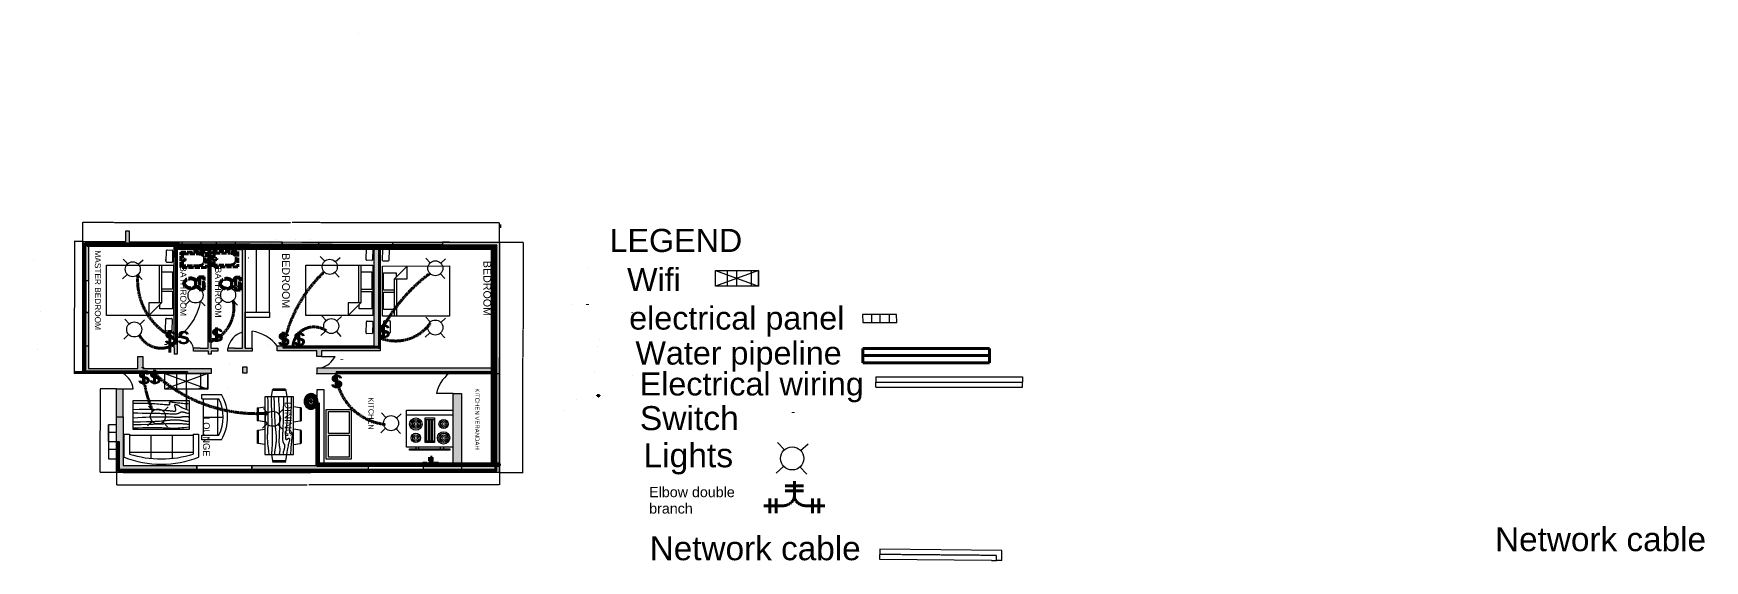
# Model space of a CAD drawing. Header units: metres. Extents: x 15 to 19845, y -1293 to 4968.
import ezdxf

# ---------------------------------------------------------------- set-up
doc = ezdxf.new("R2010")
doc.units = ezdxf.units.M
doc.linetypes.add('ACAD_ISO02W100', pattern=[15, 12, -3])
for name, color, linetype in [('Doors', 20, 'Continuous'), ('furniture', 50, 'Continuous'), ('network', 141, 'Continuous'), ('TEXT', 130, 'Continuous'), ('wif', 132, 'Continuous'), ('windows', 6, 'Continuous')]:
    doc.layers.add(name, color=color, linetype=linetype)
doc.layers.add('electrical', color=7, linetype='Continuous', true_color=0x0ef14b)
doc.layers.add('piping', color=30, linetype='ACAD_ISO02W100', lineweight=140)
doc.layers.add('wiring', color=7, linetype='ACAD_ISO02W100', lineweight=140, true_color=0xf094fe)
doc.styles.get("Standard").update_dxf_attribs({"font": 'arial.ttf'})
doc.dimstyles.new('ISO-25', dxfattribs={"dimtxt": 2.5, "dimasz": 2.5, "dimexe": 1.25, "dimexo": 0.625, "dimtad": 1, "dimtih": 1, "dimtoh": 1, "dimtxsty": 'Standard', "dimcen": 2.5, "dimadec": 0, "dimazin": 0, "dimtfac": 1, "dimtmove": 0, "dimatfit": 3, "dimfxl": 1, "dimarcsym": 0})

msp = doc.modelspace()

# ---------------------------------------------------------------- texts
for s, height, p in [('LEGEND', 274.0097, (6851.591, 2372.179)), ('Wifi', 274.0097, (7059.428, 1907.192)), ('electrical panel', 274.00973, (7084.368, 1450.51)), ('Water pipeline', 274.00973, (7159.189, 1035.343)), ('Electrical wiring', 274.00973, (7209.07, 668.285)), ('Switch', 285.3086, (7210.817, 256.409)), ('Lights', 285.3086, (7254.099, -184.523)), ('Elbow double ', 121.04002, (7321.813, -539.601)), ('branch', 121.04, (7321.813, -734.041))]:
    msp.add_text(s, height=height).set_placement(p)
at = {"layer": 'TEXT'}
for s, height, p in [('MASTER BEDROOM', 70.36944, (743.778, 2390.755)), ('BATHROOM', 73.7087, (1756.768, 2205.389)), ('BEDROOM', 90.7184, (2965.959, 2358.575)), ('BEDROOM', 90.7184, (5354.124, 2266.83)), ('BATHROOM', 73.7087, (2171.312, 2188.387)), ('KITCHEN', 62.3689, (3990.84, 645.005)), ('KITCHEN VERANDAH', 51.0291, (5256.8, 752.734)), ('LOUNGE ', 79.3786, (2027.808, 411.984)), ('DINING', 85.0485, (2995.707, 593.594))]:
    msp.add_text(s, height=height, rotation=270, dxfattribs=at).set_placement(p)
at = {"layer": 'wif'}
for p in [(7327.58, -1288.224), (17359.246, -1181.007)]:
    msp.add_text('Network cable', height=282.904, dxfattribs=at).set_placement(p)
at = {"layer": 'wiring', "char_height": 200, "width": 117.63514, "attachment_point": 1}
for insert in [(1564.496, 1476.779), (1718.952, 1479.56), (2118.963, 1509.72), (2909.026, 1460.232), (3094.268, 1460.232), (4099.377, 1553.735), (1250.075, 1003.684), (1381.612, 1007.489), (3536.957, 958.291)]:
    msp.add_mtext('{\\fArial|b1|i0|c0|p34;s}', dxfattribs=dict(at, insert=insert))

# ---------------------------------------------------------------- blocks, each defined once
blk = doc.blocks.new('Bed - Queen')
at = {"linetype": 'Continuous'}
for p, q in [((0, -80.00003), (0, 0)), ((0, 0), (59.99999, 0)), ((59.99999, 0), (59.99999, -80.00003)), ((0, -14.4), (44.8, -14.4)), ((44.8, -16.8), (0, -16.8)), ((7.99999, -1.2), (28.79998, -1.2)), ((7.99999, -14.4), (7.99999, -1.2)), ((28.79998, -1.2), (28.79998, -14.4)), ((31.19999, -1.2), (51.99999, -1.2)), ((31.19999, -14.4), (31.19999, -1.2)), ((59.99999, -29.6), (44.8, -14.4)), ((44.8, -14.4), (44.8, -29.6)), ((51.99999, -16.4), (46.79936, -16.4)), ((51.99999, -1.2), (51.99999, -16.4)), ((44.8, -29.6), (59.99999, -29.6)), ((59.99999, -80.00003), (0, -80.00003))]:
    blk.add_line(p, q, dxfattribs=at)
blk = doc.blocks.new('Desk - 30 x 60 in.')
at = {"linetype": 'Continuous'}
for p, q in [((-26.999995, 0), (26.999995, 0)), ((-29.999995, -27), (-29.999995, -3)), ((26.999995, -30), (-26.999995, -30)), ((-20.000005, -30), (-20.000005, -31)), ((-20.000005, -31), (-16.000005, -31)), ((-16.000005, -31), (-16.000005, -30)), ((15.999995, -31), (15.999995, -30)), ((19.999995, -31), (15.999995, -31)), ((19.999995, -30), (19.999995, -31)), ((29.999995, -3), (29.999995, -27))]:
    blk.add_line(p, q, dxfattribs=at)
for centre, start, end in [((-26.499995, -3.5), 98.1301, 171.8698999999), ((26.499995, -3.5), 8.130102, 81.8698999999), ((-26.499995, -26.5), 188.1301000001, 261.8699), ((26.499995, -26.5), 278.1301000001, 351.8698999999)]:
    blk.add_arc(centre, 3.535534, start, end, dxfattribs=at)
blk = doc.blocks.new('Dining Set - 36 x 72 in.')
at = {"linetype": 'Continuous'}
for p, q in [((-22.2343, 26.00059), (-23.4847, 17.99762)), ((-22.2304, 26), (-5.7608, 26)), ((-22, 27.5), (-22.1562, 26.50042)), ((-5.8416, 26.5), (-22.1534, 26.5)), ((-22, 27.5), (-6, 27.5)), ((-5.8437, 26.49966), (-6, 27.5)), ((-4.5152, 17.99762), (-5.7655, 25.99926)), ((5.7657, 26.00059), (4.5153, 17.99762)), ((5.7696, 26), (22.2392, 26)), ((6, 27.5), (5.8438, 26.50042)), ((22.1584, 26.5), (5.8466, 26.5)), ((6, 27.5), (22, 27.5)), ((22.1563, 26.49966), (22, 27.5)), ((23.4848, 17.99762), (22.2345, 25.99926)), ((-45.5, 8), (-44.5004, 8.15617)), ((-45.5, 8), (-45.5, -8)), ((-44.5, -8.15843), (-44.5, 8.15338)), ((-44.0006, 8.23428), (-35.9976, 9.48474)), ((-44, 8.23041), (-44, -8.23915)), ((36, 18), (-36, 18)), ((-36, 18), (-36, -18)), ((44.0006, 8.23428), (35.9976, 9.48474)), ((36, -18), (36, 18)), ((44, 8.23041), (44, -8.23915)), ((44.5, -8.15843), (44.5, 8.15338)), ((45.5, 8), (44.5005, 8.15617)), ((45.5, 8), (45.5, -8)), ((-44.4997, -8.15631), (-45.5, -8)), ((-35.9976, -9.48476), (-43.9993, -8.2345)), ((-36, -18), (36, -18)), ((-22.2343, -26.0006), (-23.4847, -17.99762)), ((-4.5152, -17.99762), (-5.7655, -25.99928)), ((5.7657, -26.0006), (4.5153, -17.99762)), ((23.4848, -17.99762), (22.2345, -25.99928)), ((35.9976, -9.48476), (43.9993, -8.2345)), ((44.4997, -8.15631), (45.5, -8)), ((-22.2304, -26), (-5.7608, -26)), ((-22, -27.5), (-22.1562, -26.50044)), ((-5.8416, -26.5), (-22.1534, -26.5)), ((-22, -27.5), (-6, -27.5)), ((-5.8437, -26.49967), (-6, -27.5)), ((5.7696, -26), (22.2392, -26)), ((6, -27.5), (5.8438, -26.50044)), ((22.1584, -26.5), (5.8466, -26.5)), ((6, -27.5), (22, -27.5)), ((22.1563, -26.49967), (22, -27.5))]:
    blk.add_line(p, q, dxfattribs=at)
for points in [[(-36, 15), (-31.1772, 14.97754), (-26.8079, 14.91406), (-22.8538, 14.81543), (-19.276, 14.6875), (-16.0362, 14.53613), (-13.0957, 14.36718), (-10.4159, 14.18652), (-7.9583, 14), (-5.6904, 13.81315), (-3.6035, 13.63021), (-1.6954, 13.45508), (0.0365, 13.29166), (1.5945, 13.14388), (2.9811, 13.01562), (4.1988, 12.9108), (5.25, 12.83333), (6.1393, 12.78613), (6.8802, 12.76823), (7.4883, 12.77767), (7.9792, 12.8125), (8.3685, 12.87077), (8.6719, 12.95052), (8.9049, 13.0498), (9.0833, 13.16666), (9.2205, 13.29899), (9.3216, 13.44401), (9.3895, 13.59879), (9.4271, 13.76041), (9.4373, 13.92594), (9.4232, 14.09245), (9.3875, 14.257), (9.3333, 14.41666), (9.2638, 14.56917), (9.1836, 14.71484), (9.0975, 14.85465), (9.0104, 14.98958), (8.9272, 15.1206), (8.8529, 15.2487), (8.7922, 15.37483), (8.75, 15.5), (8.7305, 15.62467), (8.7344, 15.74739), (8.7617, 15.86621), (8.8125, 15.97916), (8.8867, 16.08431), (8.9844, 16.17968), (9.1055, 16.26334), (9.25, 16.33333), (9.4189, 16.38802), (9.6172, 16.42708), (9.8506, 16.45052), (10.125, 16.45833), (10.4463, 16.45052), (10.8203, 16.42708), (11.2529, 16.38802), (11.75, 16.33333), (12.3184, 16.26318), (12.9694, 16.17838), (13.7151, 16.07991), (14.5677, 15.96875), (15.5395, 15.84586), (16.6426, 15.71224), (17.8893, 15.56884), (19.2917, 15.41666), (20.859, 15.25667), (22.5879, 15.08984), (24.4721, 14.91715), (26.5052, 14.73958), (28.6809, 14.5581), (30.9929, 14.3737), (33.4347, 14.18733), (36, 14)], [(-36, 10), (-28.9766, 10.14274), (-23.1725, 10.20442), (-18.4241, 10.19775), (-14.5677, 10.13541), (-11.4399, 10.03011), (-8.877, 9.89453), (-6.7154, 9.74137), (-4.7917, 9.58333), (-2.9698, 9.43082), (-1.2246, 9.28515), (0.4415, 9.14534), (2.026, 9.01041), (3.5266, 8.87939), (4.9408, 8.7513), (6.266, 8.62516), (7.5, 8.5), (8.6411, 8.37549), (9.6914, 8.2539), (10.6538, 8.13818), (11.5312, 8.03125), (12.3267, 7.93603), (13.043, 7.85547), (13.6831, 7.79248), (14.25, 7.75), (14.7471, 7.7303), (15.1797, 7.73307), (15.5537, 7.75732), (15.875, 7.80208), (16.1494, 7.86637), (16.3828, 7.94922), (16.5811, 8.04964), (16.75, 8.16666), (16.8944, 8.29915), (17.0143, 8.44531), (17.1089, 8.60319), (17.1771, 8.77083), (17.218, 8.94629), (17.2305, 9.1276), (17.2137, 9.31282), (17.1667, 9.5), (17.0895, 9.6875), (16.987, 9.875), (16.8649, 10.0625), (16.7292, 10.25), (16.5856, 10.4375), (16.4401, 10.625), (16.2985, 10.8125), (16.1667, 11), (16.05, 11.18733), (15.9518, 11.3737), (15.8752, 11.5581), (15.8229, 11.73958), (15.798, 11.91715), (15.8034, 12.08984), (15.842, 12.25667), (15.9167, 12.41666), (16.0295, 12.56836), (16.1784, 12.70833), (16.3605, 12.83268), (16.5729, 12.9375), (16.8127, 13.01888), (17.0768, 13.07291), (17.3625, 13.0957), (17.6667, 13.08333), (17.9894, 13.03312), (18.3418, 12.94726), (18.7382, 12.82918), (19.1927, 12.68229), (19.7195, 12.51001), (20.3327, 12.31575), (21.0465, 12.10294), (21.875, 11.875), (22.8357, 11.63354), (23.959, 11.37304), (25.2786, 11.08618), (26.8282, 10.76562), (28.6414, 10.40405), (30.752, 9.99414), (33.1936, 9.52856), (36, 9)], [(-36, 5.5), (-30.7157, 5.3348), (-26.069, 5.20963), (-21.9946, 5.11767), (-18.4271, 5.05208), (-15.3009, 5.00602), (-12.5508, 4.97265), (-10.1112, 4.94515), (-7.9167, 4.91666), (-5.909, 4.88167), (-4.0586, 4.83984), (-2.3429, 4.79215), (-0.7396, 4.73958), (0.7739, 4.6831), (2.22, 4.6237), (3.6213, 4.56233), (5, 4.5), (6.373, 4.43782), (7.7344, 4.3776), (9.0723, 4.32129), (10.375, 4.27083), (11.6309, 4.22819), (12.8281, 4.19531), (13.9551, 4.17415), (15, 4.16666), (15.954, 4.17448), (16.819, 4.19791), (17.6001, 4.23698), (18.3021, 4.29166), (18.9299, 4.36198), (19.4883, 4.44791), (19.9823, 4.54948), (20.4167, 4.66666), (20.7969, 4.79899), (21.1302, 4.94401), (21.4245, 5.09879), (21.6875, 5.26041), (21.9271, 5.42594), (22.1511, 5.59245), (22.3672, 5.757), (22.5834, 5.91666), (22.8065, 6.06868), (23.0404, 6.21093), (23.2879, 6.34147), (23.5521, 6.45833), (23.8358, 6.55957), (24.142, 6.64323), (24.4735, 6.70735), (24.8334, 6.75), (25.2235, 6.76969), (25.642, 6.76692), (26.0858, 6.74267), (26.5521, 6.69791), (27.0379, 6.63362), (27.5404, 6.55078), (28.0565, 6.45036), (28.5834, 6.33333), (29.1242, 6.19987), (29.7071, 6.04687), (30.3661, 5.87044), (31.1354, 5.66666), (32.0493, 5.43164), (33.142, 5.16146), (34.4475, 4.85221), (36, 4.5)], [(-36, -1), (-30.7915, -0.6591), (-26.0195, -0.38216), (-21.6519, -0.16284), (-17.6563, 0.00521), (-14.0005, 0.12833), (-10.6523, 0.21289), (-7.5796, 0.26522), (-4.75, 0.29166), (-2.134, 0.29793), (0.2878, 0.28711), (2.5317, 0.26163), (4.6146, 0.22396), (6.5529, 0.17651), (8.3633, 0.12174), (10.0623, 0.06209), (11.6667, 0), (13.1899, -0.06201), (14.6341, -0.1211), (15.9982, -0.17432), (17.2813, -0.21875), (18.4823, -0.25147), (19.6003, -0.26953), (20.6343, -0.27002), (21.5834, -0.25), (22.4481, -0.20768), (23.2357, -0.14584), (23.9549, -0.06836), (24.6146, 0.02083), (25.2235, 0.11784), (25.7904, 0.21875), (26.3241, 0.31966), (26.8334, 0.41666), (27.3265, 0.50618), (27.8099, 0.58593), (28.2894, 0.65397), (28.7709, 0.70833), (29.2601, 0.74707), (29.763, 0.76823), (30.2855, 0.76985), (30.8334, 0.75), (31.4088, 0.70784), (31.9994, 0.64713), (32.589, 0.57275), (33.1615, 0.48958), (33.7008, 0.4025), (34.1908, 0.3164), (34.6153, 0.23616), (34.9584, 0.16666), (35.2099, 0.11165), (35.3848, 0.07031), (35.504, 0.04069), (35.5886, 0.02083), (35.6594, 0.00879), (35.7377, 0.0026), (35.8442, 0.00032), (36, 0)], [(-36, -6.5), (-27.1843, -6.31267), (-20.084, -6.1263), (-14.469, -5.9419), (-10.1094, -5.76042), (-6.7752, -5.58285), (-4.2363, -5.41016), (-2.2629, -5.24333), (-0.625, -5.08334), (0.8708, -4.93099), (2.2715, -4.78646), (3.5872, -4.64974), (4.8281, -4.52084), (6.0046, -4.39974), (7.127, -4.28646), (8.2053, -4.18099), (9.25, -4.08334), (10.2705, -3.99382), (11.2734, -3.91407), (12.2647, -3.84603), (13.25, -3.79167), (14.2354, -3.75293), (15.2266, -3.73177), (16.2295, -3.73015), (17.25, -3.75), (18.2912, -3.79248), (19.3451, -3.85547), (20.4009, -3.93604), (21.4479, -4.03125), (22.4754, -4.13819), (23.4727, -4.25391), (24.4289, -4.37549), (25.3334, -4.5), (26.1785, -4.62492), (26.9694, -4.74935), (27.7145, -4.87281), (28.4219, -4.99479), (29.1, -5.11483), (29.7572, -5.23242), (30.4016, -5.34709), (31.0417, -5.45834), (31.6837, -5.56437), (32.3262, -5.65821), (32.9658, -5.73153), (33.599, -5.77604), (34.2224, -5.78345), (34.8327, -5.74545), (35.4264, -5.65373), (36, -5.5)], [(-36, -10), (-26.4022, -9.81299), (-18.4675, -9.62891), (-11.9839, -9.45069), (-6.7396, -9.28125), (-2.5226, -9.12354), (0.8789, -8.98047), (3.6769, -8.85498), (6.0833, -8.75), (8.2767, -8.66765), (10.3021, -8.60677), (12.1712, -8.56543), (13.8958, -8.54167), (15.4876, -8.53353), (16.9583, -8.53907), (18.3197, -8.55632), (19.5834, -8.58334), (20.7616, -8.61841), (21.8685, -8.66081), (22.9188, -8.71004), (23.9271, -8.76563), (24.9081, -8.82707), (25.8763, -8.89388), (26.8465, -8.96558), (27.8334, -9.04167), (28.8474, -9.12118), (29.8828, -9.20117), (30.93, -9.27824), (31.9792, -9.34896), (33.0205, -9.40991), (34.0443, -9.45768), (35.0407, -9.48885), (36, -9.5)], [(-36, -14.5), (-30.0881, -14.33513), (-25.0332, -14.21224), (-20.7312, -14.12647), (-17.0781, -14.07292), (-13.97, -14.04671), (-11.3027, -14.04297), (-8.9724, -14.05681), (-6.875, -14.08334), (-4.9224, -14.11833), (-3.0905, -14.16016), (-1.3709, -14.20785), (0.2448, -14.26042), (1.7647, -14.3169), (3.1973, -14.3763), (4.5507, -14.43767), (5.8333, -14.5), (7.0554, -14.5621), (8.235, -14.62175), (9.3922, -14.67652), (10.5469, -14.72396), (11.7192, -14.76164), (12.929, -14.78711), (14.1965, -14.79794), (15.5417, -14.79167), (16.9933, -14.76424), (18.6152, -14.70508), (20.4804, -14.60197), (22.6615, -14.44271), (25.2312, -14.21509), (28.2624, -13.9069), (31.8277, -13.50594), (36, -13)]]:
    blk.add_lwpolyline(points, dxfattribs=at)
blk = doc.blocks.new('Sofa - Roundback 7 ft.')
at = {"linetype": 'Continuous'}
for p, q in [((-36.000027, -34), (-36.000027, -11.4696)), ((-35.999844, -13.3819), (35.9998, -13.3819)), ((-12.00002, -32.4421), (-12.00003, -6.5971)), ((11.99997, -32.4421), (11.99998, -6.5971)), ((35.99998, -34), (35.99998, -11.4696)), ((-36.000027, -32.4421), (35.99998, -32.4421))]:
    blk.add_line(p, q, dxfattribs=at)
for points in [[(-36.000027, -34), (-42.000027, -34), (-42.000027, -8)], [(41.99998, -8), (41.99998, -34), (35.99998, -34)]]:
    blk.add_lwpolyline(points, dxfattribs=at)
for centre, radius, start, end in [((0, -114.25), 114.25, 68.43141, 111.5686), ((-0.00001, -127.1968), 121.1968, 72.72033, 107.2797)]:
    blk.add_arc(centre, radius, start, end, dxfattribs=at)
blk = doc.blocks.new('Sofa - Roundback Loveseat 5 ft.')
at = {"linetype": 'Continuous'}
for p, q in [((-24, -33.99998), (-24, -11.46958)), ((-23.9998, -13.38178), (23.99986, -13.38178)), ((0, -32.44198), (0, -5.99998)), ((24.00004, -33.99998), (24.00004, -11.46958)), ((-24, -32.44198), (24.00004, -32.44198))]:
    blk.add_line(p, q, dxfattribs=at)
for points in [[(-24, -33.99998), (-30, -33.99998), (-30, -7.99998)], [(30.00004, -7.99998), (30.00004, -33.99998), (24.00004, -33.99998)]]:
    blk.add_lwpolyline(points, dxfattribs=at)
for centre, radius, start, end in [((0, -60.24998), 60.24998, 60.13715, 119.8628), ((0, -61.38438), 55.38444, 64.32083, 115.6792)]:
    blk.add_arc(centre, radius, start, end, dxfattribs=at)
blk = doc.blocks.new('Table - Rectangular Woodgrain 60 x 30 in.')
at = {"linetype": 'Continuous'}
for p, q in [((0, 0), (0, -30)), ((60, 0), (0, 0)), ((60, -30), (60, 0)), ((0, -30), (60, -30))]:
    blk.add_line(p, q, dxfattribs=at)
for points in [[(0, -2.4), (4.8155, -2.418), (9.0302, -2.4688), (12.709, -2.5477), (15.9167, -2.65), (18.7181, -2.7711), (21.1781, -2.9063), (23.3616, -3.0508), (25.3333, -3.2), (27.1477, -3.3495), (28.8172, -3.4958), (30.3437, -3.636), (31.7291, -3.7667), (32.9756, -3.8849), (34.0849, -3.9875), (35.059, -4.0714), (35.9, -4.1334), (36.6114, -4.1711), (37.2041, -4.1854), (37.6906, -4.1779), (38.0833, -4.15), (38.3948, -4.1034), (38.6375, -4.0396), (38.8239, -3.9602), (38.9666, -3.8667), (39.0764, -3.7608), (39.1573, -3.6448), (39.2116, -3.521), (39.2416, -3.3917), (39.2498, -3.2593), (39.2385, -3.1261), (39.21, -2.9944), (39.1666, -2.8667), (39.111, -2.7447), (39.0468, -2.6281), (38.978, -2.5163), (38.9083, -2.4083), (38.8418, -2.3035), (38.7823, -2.201), (38.7337, -2.1001), (38.7, -2), (38.6844, -1.9003), (38.6875, -1.8021), (38.7094, -1.707), (38.75, -1.6167), (38.8094, -1.5326), (38.8875, -1.4563), (38.9844, -1.3893), (39.1, -1.3333), (39.2351, -1.2896), (39.3937, -1.2583), (39.5804, -1.2396), (39.8, -1.2333), (40.057, -1.2396), (40.3562, -1.2583), (40.7023, -1.2896), (41.1, -1.3333), (41.5547, -1.3895), (42.0755, -1.4573), (42.6721, -1.5361), (43.3542, -1.625), (44.1316, -1.7233), (45.014, -1.8302), (46.0114, -1.9449), (47.1333, -2.0667), (48.3862, -2.1947), (49.7625, -2.3281), (51.2513, -2.4663), (52.8416, -2.6083), (54.5226, -2.7535), (56.2833, -2.9011), (58.1127, -3.0501), (60, -3.2)], [(0, -9.2), (6.5759, -9.0858), (11.9385, -9.0365), (16.2527, -9.0418), (19.6833, -9.0917), (22.3952, -9.1759), (24.5531, -9.2844), (26.322, -9.4069), (27.8666, -9.5333), (29.3241, -9.6553), (30.7203, -9.7719), (32.0532, -9.8837), (33.3208, -9.9917), (34.5213, -10.0965), (35.6526, -10.199), (36.7128, -10.2999), (37.7, -10.4), (38.6129, -10.4996), (39.4531, -10.5969), (40.223, -10.6895), (40.925, -10.775), (41.5613, -10.8512), (42.1344, -10.9156), (42.6465, -10.966), (43.1, -11), (43.4976, -11.0158), (43.8437, -11.0136), (44.143, -10.9942), (44.4, -10.9583), (44.6195, -10.9069), (44.8062, -10.8406), (44.9648, -10.7603), (45.1, -10.6667), (45.2155, -10.5598), (45.3114, -10.4365), (45.3871, -10.2929), (45.4416, -10.125), (45.4743, -9.929), (45.4844, -9.7011), (45.4709, -9.4371), (45.4333, -9.1333), (45.3716, -8.7883), (45.2896, -8.4104), (45.1919, -8.0107), (45.0833, -7.6), (44.9685, -7.1893), (44.8521, -6.7896), (44.7388, -6.4117), (44.6333, -6.0667), (44.54, -5.7628), (44.4614, -5.4979), (44.4001, -5.2675), (44.3583, -5.0667), (44.3384, -4.8909), (44.3427, -4.7354), (44.3736, -4.5956), (44.4333, -4.4667), (44.5236, -4.3453), (44.6427, -4.2333), (44.7884, -4.1339), (44.9583, -4.05), (45.1501, -3.9849), (45.3614, -3.9417), (45.59, -3.9234), (45.8333, -3.9333), (46.0915, -3.9749), (46.3734, -4.0531), (46.6906, -4.1736), (47.0542, -4.3417), (47.4756, -4.5629), (47.9661, -4.8427), (48.5372, -5.1866), (49.2, -5.6), (49.9676, -6.0844), (50.8594, -6.625), (51.8965, -7.2031), (53.1, -7.8), (54.491, -8.3969), (56.0906, -8.975), (57.9199, -9.5156), (60, -10)], [(0, -12.8), (5.1847, -12.9322), (9.6213, -13.0323), (13.3963, -13.1059), (16.5958, -13.1583), (19.3063, -13.1952), (21.614, -13.2219), (23.6054, -13.2439), (25.3666, -13.2667), (26.9728, -13.2947), (28.4531, -13.3281), (29.8256, -13.3663), (31.1083, -13.4083), (32.3191, -13.4535), (33.476, -13.501), (34.597, -13.5501), (35.7, -13.6), (36.7984, -13.6497), (37.8875, -13.6979), (38.9578, -13.743), (40, -13.7833), (41.0047, -13.8174), (41.9625, -13.8438), (42.864, -13.8607), (43.7, -13.8667), (44.4631, -13.8604), (45.1552, -13.8417), (45.7801, -13.8104), (46.3416, -13.7667), (46.8439, -13.7104), (47.2906, -13.6417), (47.6858, -13.5604), (48.0333, -13.4667), (48.3375, -13.3608), (48.6042, -13.2448), (48.8396, -13.121), (49.05, -12.9917), (49.2417, -12.8593), (49.4208, -12.7261), (49.5937, -12.5944), (49.7667, -12.4667), (49.9452, -12.3451), (50.1323, -12.2313), (50.3303, -12.1268), (50.5416, -12.0333), (50.7686, -11.9524), (51.0135, -11.8854), (51.2788, -11.8341), (51.5666, -11.8), (51.8785, -11.7843), (52.2116, -11.7865), (52.562, -11.8059), (52.926, -11.8417), (53.2998, -11.8931), (53.6795, -11.9594), (54.0614, -12.0397), (54.4416, -12.1333), (54.8223, -12.2401), (55.2293, -12.3625), (55.6942, -12.5037), (56.2489, -12.6667), (56.9251, -12.8547), (57.7545, -13.0708), (58.7689, -13.3182), (60, -13.6)], [(0, -18), (5.124, -17.7273), (9.6609, -17.5057), (13.6705, -17.3303), (17.2125, -17.1958), (20.3467, -17.0973), (23.1328, -17.0297), (25.6307, -16.9878), (27.9, -16.9667), (29.9928, -16.9617), (31.9302, -16.9703), (33.7254, -16.9907), (35.3917, -17.0208), (36.9423, -17.0588), (38.3906, -17.1026), (39.7499, -17.1503), (41.0333, -17.2), (42.2519, -17.2496), (43.4073, -17.2969), (44.4986, -17.3395), (45.525, -17.375), (46.4858, -17.4012), (47.3802, -17.4156), (48.2074, -17.416), (48.9667, -17.4), (49.6583, -17.3662), (50.2872, -17.3167), (50.8595, -17.2547), (51.3812, -17.1833), (51.8584, -17.1057), (52.2971, -17.025), (52.7034, -16.9443), (53.0833, -16.8667), (53.443, -16.7951), (53.789, -16.7313), (54.128, -16.6768), (54.4666, -16.6334), (54.8115, -16.6024), (55.1693, -16.5854), (55.5465, -16.5841), (55.95, -16.6), (56.3828, -16.6337), (56.8346, -16.6823), (57.2915, -16.7418), (57.7396, -16.8084), (58.165, -16.878), (58.5539, -16.9469), (58.8924, -17.0111), (59.1666, -17.0667), (59.3679, -17.1107), (59.5078, -17.1438), (59.6032, -17.1675), (59.6708, -17.1833), (59.7275, -17.193), (59.7901, -17.1979), (59.8753, -17.1998), (60, -17.2)], [(0, -22.4), (8.0098, -22.2501), (14.4094, -22.1011), (19.4168, -21.9535), (23.25, -21.8083), (26.1269, -21.6663), (28.2656, -21.5281), (29.884, -21.3947), (31.2, -21.2667), (32.3967, -21.1448), (33.5172, -21.0292), (34.5697, -20.9198), (35.5625, -20.8167), (36.5037, -20.7198), (37.4015, -20.6292), (38.2642, -20.5448), (39.1, -20.4667), (39.9164, -20.3951), (40.7187, -20.3313), (41.5117, -20.2768), (42.3, -20.2333), (43.0883, -20.2024), (43.8812, -20.1854), (44.6836, -20.1841), (45.5, -20.2), (46.3328, -20.234), (47.1747, -20.2844), (48.0163, -20.3488), (48.8479, -20.425), (49.66, -20.5106), (50.4429, -20.6031), (51.1872, -20.7004), (51.8833, -20.8), (52.5246, -20.8999), (53.1166, -20.9995), (53.6681, -21.0983), (54.1875, -21.1958), (54.6834, -21.2919), (55.1646, -21.3859), (55.6394, -21.4777), (56.1167, -21.5667), (56.6028, -21.6515), (57.0961, -21.7266), (57.5929, -21.7852), (58.0896, -21.8208), (58.5823, -21.8268), (59.0674, -21.7964), (59.5412, -21.723), (60, -21.6)], [(0, -25.2), (8.6355, -25.0504), (15.7026, -24.9031), (21.4049, -24.7606), (25.9458, -24.625), (29.529, -24.4988), (32.3578, -24.3844), (34.6359, -24.284), (36.5667, -24.2), (38.3213, -24.1341), (39.9417, -24.0854), (41.437, -24.0523), (42.8167, -24.0333), (44.0901, -24.0268), (45.2667, -24.0313), (46.3557, -24.0451), (47.3667, -24.0667), (48.309, -24.0947), (49.1928, -24.1287), (50.0284, -24.168), (50.826, -24.2125), (51.5959, -24.2617), (52.3483, -24.3151), (53.0935, -24.3725), (53.8417, -24.4334), (54.6009, -24.497), (55.3699, -24.561), (56.1454, -24.6226), (56.9239, -24.6792), (57.7021, -24.7279), (58.4764, -24.7662), (59.2435, -24.7911), (60, -24.8)], [(0, -28.8), (5.6867, -28.6681), (10.45, -28.5698), (14.407, -28.5012), (17.675, -28.4584), (20.3711, -28.4374), (22.6125, -28.4344), (24.5164, -28.4455), (26.2, -28.4667), (27.762, -28.4947), (29.2276, -28.5281), (30.6033, -28.5663), (31.8958, -28.6084), (33.1118, -28.6535), (34.2578, -28.7011), (35.3405, -28.7501), (36.3666, -28.8), (37.3443, -28.8497), (38.288, -28.8974), (39.2137, -28.9412), (40.1375, -28.9792), (41.0753, -29.0093), (42.0432, -29.0297), (43.0572, -29.0384), (44.1333, -29.0333), (45.2936, -29.0114), (46.5843, -28.9641), (48.0579, -28.8816), (49.7666, -28.7542), (51.7629, -28.5721), (54.0989, -28.3255), (56.8272, -28.0048), (60, -27.6)]]:
    blk.add_lwpolyline(points, dxfattribs=at)
blk = doc.blocks.new('Range-Oven - 30 in top')
for p, q in [((0, -3), (30, -3)), ((12, -6), (18, -6)), ((13, -20), (13, -6)), ((14, -6), (14, -20)), ((15, -20), (15, -6)), ((16, -6), (16, -20)), ((17, -20), (17, -6)), ((18, -20), (12, -20)), ((6, -24), (6, -25)), ((8, -25), (8, -24)), ((22, -25), (22, -24)), ((24, -24), (24, -25))]:
    blk.add_line(p, q)
for points in [[(0, -24), (0, 0), (30, 0), (30, -24)], [(12, -21), (12, -5), (18, -5), (18, -21)], [(2, -26), (2, -25), (28, -25), (28, -26)]]:
    blk.add_lwpolyline(points, close=True)
for centre, radius in [((6, -9), 4), ((6, -9), 3), ((6, -9), 2), ((6, -9), 1), ((24, -9), 3), ((24, -9), 2), ((24, -9), 1), ((6, -18), 3), ((6, -18), 2), ((6, -18), 1), ((24, -18), 4), ((24, -18), 3), ((24, -18), 2), ((24, -18), 1)]:
    blk.add_circle(centre, radius)
blk = doc.blocks.new('Wall Cabinet - 18 x 36 in front')
for p, q in [((17.5, -1.5), (17.5, -16.5)), ((18.5, -16.5), (18.5, -1.5))]:
    blk.add_line(p, q)
blk.add_lwpolyline([(0, -18), (0, 0), (36, 0), (36, -18)], close=True)
for points in [[(17.5, -16.5), (1.5, -16.5), (1.5, -1.5), (17.5, -1.5)], [(18.5, -1.5), (34.5, -1.5), (34.5, -16.5), (18.5, -16.5)]]:
    blk.add_lwpolyline(points)
blk = doc.blocks.new('*U16')
at = {"layer": 'electrical'}
blk.add_line((-28, -26), (28, 26), dxfattribs=at)
blk = doc.blocks.new('*U17')
at = {"layer": 'electrical', "color": 0, "linetype": 'ByBlock', "lineweight": -2, "transparency": 16777216}
for p, rotation in [((-201, 1184), 90.00000000000001), ((-209, 1003), 180), ((-28, 996), 270)]:
    blk.add_blockref('*U16', p, dxfattribs=dict(at, rotation=rotation))
blk.add_blockref('*U16', (-21, 1177), dxfattribs=at)
blk = doc.blocks.new('*U18')
at = {"layer": 'electrical'}
blk.add_line((-28, -26), (28, 26), dxfattribs=at)
blk = doc.blocks.new('*U19')
at = {"layer": 'electrical', "color": 0, "linetype": 'ByBlock', "lineweight": -2, "transparency": 16777216}
for p, rotation in [((-201, 1184), 90.00000000000001), ((-209, 1003), 180), ((-28, 996), 270)]:
    blk.add_blockref('*U18', p, dxfattribs=dict(at, rotation=rotation))
blk.add_blockref('*U18', (-21, 1177), dxfattribs=at)
blk = doc.blocks.new('*U20')
at = {"layer": 'electrical'}
blk.add_line((-28, -26), (28, 26), dxfattribs=at)
blk = doc.blocks.new('*U21')
at = {"layer": 'electrical', "color": 0, "linetype": 'ByBlock', "lineweight": -2, "transparency": 16777216}
for p, rotation in [((-201, 1184), 90.00000000000001), ((-209, 1003), 180), ((-28, 996), 270)]:
    blk.add_blockref('*U20', p, dxfattribs=dict(at, rotation=rotation))
blk.add_blockref('*U20', (-21, 1177), dxfattribs=at)
blk = doc.blocks.new('*U22')
at = {"layer": 'electrical'}
blk.add_line((-28, -26), (28, 26), dxfattribs=at)
blk = doc.blocks.new('*U23')
at = {"layer": 'electrical', "color": 0, "linetype": 'ByBlock', "lineweight": -2, "transparency": 16777216}
for p, rotation in [((-201, 1184), 90.00000000000001), ((-209, 1003), 180), ((-28, 996), 270)]:
    blk.add_blockref('*U22', p, dxfattribs=dict(at, rotation=rotation))
blk.add_blockref('*U22', (-21, 1177), dxfattribs=at)
blk = doc.blocks.new('*U24')
at = {"layer": 'electrical'}
blk.add_line((-28, -26), (28, 26), dxfattribs=at)
blk = doc.blocks.new('*U25')
at = {"layer": 'electrical', "color": 0, "linetype": 'ByBlock', "lineweight": -2, "transparency": 16777216}
for p, rotation in [((-201, 1184), 90.00000000000001), ((-209, 1003), 180), ((-28, 996), 270)]:
    blk.add_blockref('*U24', p, dxfattribs=dict(at, rotation=rotation))
blk.add_blockref('*U24', (-21, 1177), dxfattribs=at)
blk = doc.blocks.new('*U26')
at = {"layer": 'electrical'}
blk.add_line((-28, -26), (28, 26), dxfattribs=at)
blk = doc.blocks.new('*U27')
at = {"layer": 'electrical', "color": 0, "linetype": 'ByBlock', "lineweight": -2, "transparency": 16777216}
for p, rotation in [((-201, 1184), 90.00000000000001), ((-209, 1003), 180), ((-28, 996), 270)]:
    blk.add_blockref('*U26', p, dxfattribs=dict(at, rotation=rotation))
blk.add_blockref('*U26', (-21, 1177), dxfattribs=at)
blk = doc.blocks.new('*U28')
at = {"layer": 'electrical'}
blk.add_line((-28, -26), (28, 26), dxfattribs=at)
blk = doc.blocks.new('*U29')
at = {"layer": 'electrical', "color": 0, "linetype": 'ByBlock', "lineweight": -2, "transparency": 16777216}
for p, rotation in [((-201, 1184), 90.00000000000001), ((-209, 1003), 180), ((-28, 996), 270)]:
    blk.add_blockref('*U28', p, dxfattribs=dict(at, rotation=rotation))
blk.add_blockref('*U28', (-21, 1177), dxfattribs=at)
blk = doc.blocks.new('*U30')
at = {"layer": 'electrical'}
blk.add_line((-28, -26), (28, 26), dxfattribs=at)
blk = doc.blocks.new('*U31')
at = {"layer": 'electrical', "color": 0, "linetype": 'ByBlock', "lineweight": -2, "transparency": 16777216}
for p, rotation in [((-201, 1184), 90.00000000000001), ((-209, 1003), 180), ((-28, 996), 270)]:
    blk.add_blockref('*U30', p, dxfattribs=dict(at, rotation=rotation))
blk.add_blockref('*U30', (-21, 1177), dxfattribs=at)
blk = doc.blocks.new('*U32')
at = {"layer": 'electrical'}
blk.add_line((-28, -26), (28, 26), dxfattribs=at)
blk = doc.blocks.new('*U33')
at = {"layer": 'electrical', "color": 0, "linetype": 'ByBlock', "lineweight": -2, "transparency": 16777216}
for p, rotation in [((-201, 1184), 90.00000000000001), ((-209, 1003), 180), ((-28, 996), 270)]:
    blk.add_blockref('*U32', p, dxfattribs=dict(at, rotation=rotation))
blk.add_blockref('*U32', (-21, 1177), dxfattribs=at)
blk = doc.blocks.new('*U34')
at = {"layer": 'electrical'}
blk.add_line((-28, -26), (28, 26), dxfattribs=at)
blk = doc.blocks.new('*U35')
at = {"layer": 'electrical', "color": 0, "linetype": 'ByBlock', "lineweight": -2, "transparency": 16777216}
for p, rotation in [((-201, 1184), 90.00000000000001), ((-209, 1003), 180), ((-28, 996), 270)]:
    blk.add_blockref('*U34', p, dxfattribs=dict(at, rotation=rotation))
blk.add_blockref('*U34', (-21, 1177), dxfattribs=at)
blk = doc.blocks.new('*U36')
at = {"layer": 'electrical'}
blk.add_line((-28, -26), (28, 26), dxfattribs=at)
blk = doc.blocks.new('*U37')
at = {"layer": 'electrical', "color": 0, "linetype": 'ByBlock', "lineweight": -2, "transparency": 16777216}
for p, rotation in [((-201, 1184), 90.00000000000001), ((-209, 1003), 180), ((-28, 996), 270)]:
    blk.add_blockref('*U36', p, dxfattribs=dict(at, rotation=rotation))
blk.add_blockref('*U36', (-21, 1177), dxfattribs=at)
blk = doc.blocks.new('E-LIGHT-SWITCH')
blk.add_line((0, 0), (0, 0))
blk.add_line((0, 0), (0, 0))
blk.add_line((0, 0), (0, 0))
blk.add_line((0, 0), (0, 0))
blk.add_line((0, 0), (0, 0))
blk.add_line((0, 0), (0, 0))
blk.add_line((0, 0), (0, 0))
blk.add_line((0, 0), (0, 0))
blk.add_line((0, 0), (0, 0))
blk.add_line((0, 0), (0, 0))
blk.add_line((0, 0), (0, 0))
blk.add_line((0, 0), (0, 0))
blk.add_line((0, 0), (0, 0))
blk.add_line((0, 0), (0, 0))
blk.add_line((0, 0), (0, 0))
blk.add_line((0, 0), (0, 0))
blk.add_line((0, 0), (0, 0))
blk.add_line((0, 0), (0, 0))
blk.add_line((0, 0), (0, 0))
blk.add_line((0, 0), (0, 0))
blk.add_line((0, 0), (0, 0))
blk = doc.blocks.new('A$C8f8b1546')
blk.add_blockref('E-LIGHT-SWITCH', (0, 0))
blk = doc.blocks.new('Bath Tub - 26 x 60 in.')
for p, q in [((8, -18), (10, -18)), ((9, -17), (9, -19))]:
    blk.add_line(p, q)
blk.add_lwpolyline([(0, -36), (0, 0), (60, 0), (60, -36)], close=True)
for points in [[(4, -30), (4, -6)], [(6, -4), (42, -4)], [(42, -32), (6, -32)]]:
    blk.add_lwpolyline(points)
for radius in [1.5, 1]:
    blk.add_circle((9, -18), radius)
for centre, radius, start, end in [((5.75, -5.75), 1.77, 81.8699, 188.1301), ((5.75, -30.25), 1.77, 171.8699, 278.1301), ((42, -18), 14, 270, 90)]:
    blk.add_arc(centre, radius, start, end)
blk = doc.blocks.new('Toilet - top')
for p, q in [((-10, -8.5), (-8, -8.5)), ((-10, -9.5), (-10, -8.5)), ((-7, -9.5), (-10, -9.5)), ((-8, -8.5), (-8, -8)), ((-7, -8), (-7, -9.5)), ((-4, -8), (-6, -14)), ((4, -14), (-4, -14)), ((4, -8), (6, -14)), ((9.5, -6), (9.5, -2))]:
    blk.add_line(p, q)
blk.add_lwpolyline([(10.5, -8), (10.5, 0), (-10.5, 0), (-10.5, -8)], close=True)
for points in [[(-9.5, -2), (-9.5, -6)], [(8.5, -1), (-8.5, -1)], [(-8.5, -7), (8.5, -7)]]:
    blk.add_lwpolyline(points)
for centre, radius, start, end in [((-8.6, -1.9), 0.884, 81.8699, 188.1301), ((-8.6, -6.1), 0.884, 171.8699, 278.1301), ((3.5, -21.6), 12.2, 141.4691, 247.9714), ((4.2, -21.8), 11.3, 136.3677, 238.9468), ((-3.5, -21.6), 12.2, 292.0284, 38.5307), ((-4.2, -21.8), 11.3, 301.053, 43.6321), ((8.6, -1.9), 0.884, 351.8699, 98.1301), ((8.6, -6.1), 0.884, 261.8699, 8.1301), ((0, -27.9), 4, 245.7318, 294.2682), ((0, -29), 4, 254.8605, 285.1395)]:
    blk.add_arc(centre, radius, start, end)
blk = doc.blocks.new('Sink - Oval top')
for p, q in [((-1, 0), (1, 0)), ((0, 1), (0, -1))]:
    blk.add_line(p, q)
at = {"linetype": 'Continuous'}
for points in [[(-12.2, 0.4, 0.117634), (-11.5, -3.4, 0.104469), (-8.9, -6.8, 0.090016), (-5.1, -9.1, 0.08192), (-0.3, -10, 0.08192), (4.5, -9.4, 0.090016), (8.4, -7.4, 0.104469), (11.2, -4.1, 0.117634), (12.2, -0.4, 0.117634), (11.5, 3.4, 0.104469), (8.9, 6.8, 0.090016), (5.1, 9.1, 0.08192), (0.3, 10, 0.08192), (-4.5, 9.4, 0.090016), (-8.4, 7.4, 0.104469), (-11.2, 4.1, 0.117634)], [(-11.3, 0.2, 0.118622), (-10.5, -3.3, 0.104678), (-8.1, -6.4, 0.089562), (-4.5, -8.4, 0.081185), (-0.1, -9.2, 0.081185), (4.3, -8.5, 0.089562), (7.9, -6.6, 0.104678), (10.4, -3.5, 0.118622), (11.3, -0.2, 0.118622), (10.5, 3.3, 0.104678), (8.1, 6.4, 0.089562), (4.5, 8.4, 0.081185), (0.1, 9.2, 0.081185), (-4.3, 8.5, 0.089562), (-7.9, 6.6, 0.104678), (-10.4, 3.5, 0.118622)], [(-7.4, 0.1, 0.118283), (-6.9, -2.2, 0.104607), (-5.3, -4.2, 0.089718), (-3, -5.5, 0.081436), (-0.1, -6, 0.081436), (2.8, -5.6, 0.089718), (5.2, -4.3, 0.104607), (6.9, -2.3, 0.118283), (7.4, -0.1, 0.118283), (6.9, 2.2, 0.104607), (5.3, 4.2, 0.089718), (3, 5.5, 0.081436), (0.1, 6, 0.081436), (-2.8, 5.6, 0.089718), (-5.2, 4.3, 0.104607), (-6.9, 2.3, 0.118283)]]:
    blk.add_lwpolyline(points, format="xyb", close=True, dxfattribs=at)
for radius in [1.5, 1]:
    blk.add_circle((0, 0), radius)
blk = doc.blocks.new('*D49')
at = {"layer": 'Defpoints', "color": 0, "transparency": 16777216}
for p in [(600, 2497), (502, 928), (600, 928)]:
    blk.add_point(p, dxfattribs=at)
at = {"layer": 'piping', "color": 0, "lineweight": -2, "transparency": 16777216}
for p, q in [((599, 2497), (501, 2497)), ((502, 2494), (502, 1714)), ((502, 930), (502, 1710)), ((599, 928), (501, 928))]:
    blk.add_line(p, q, dxfattribs=at)
at = {"layer": 'piping', "color": 0, "transparency": 16777216}
for points in [[(502, 2494), (503, 2494), (502, 2497)], [(502, 930), (503, 930), (502, 928)]]:
    blk.add_solid(points, dxfattribs=at)
at = {"layer": 'piping', "color": 0, "transparency": 16777216, "insert": (502, 1712), "char_height": 2.5, "attachment_point": 5}
blk.add_mtext('1568,83', dxfattribs=at)
blk = doc.blocks.new('*D51')
at = {"layer": 'Defpoints', "color": 0, "transparency": 16777216}
for p in [(5545, 2489), (5545, -247), (5545, -247)]:
    blk.add_point(p, dxfattribs=at)
at = {"layer": 'piping', "color": 0, "lineweight": -2, "transparency": 16777216}
for p, q in [((5545, 2489), (5546, 2489)), ((5545, 2487), (5545, 1123)), ((5545, -244), (5545, 1119)), ((5545, -247), (5546, -247))]:
    blk.add_line(p, q, dxfattribs=at)
at = {"layer": 'piping', "color": 0, "transparency": 16777216}
for points in [[(5544, 2487), (5545, 2487), (5545, 2489)], [(5544, -244), (5545, -244), (5545, -247)]]:
    blk.add_solid(points, dxfattribs=at)
at = {"layer": 'piping', "color": 0, "transparency": 16777216, "insert": (5545, 1121), "char_height": 2.5, "attachment_point": 5}
blk.add_mtext('2735,95', dxfattribs=at)
blk = doc.blocks.new('Elbow - Double Branch flanged')
at = {"color": 7}
for p, q in [((0.3, 0), (0, 0)), ((0.1, -0.15), (0.1, 0.150001)), ((0.2, 0.150001), (0.2, -0.15)), ((0.7, 0), (1, 0)), ((0.8, 0.150001), (0.8, -0.15)), ((0.899999, -0.15), (0.899999, 0.150001)), ((0.5, -0.199999), (0.5, -0.5)), ((0.65, -0.299999), (0.35, -0.299999)), ((0.35, -0.399999), (0.65, -0.399999))]:
    blk.add_line(p, q, dxfattribs=at)
for centre, start, end in [((0.3, -0.199999), 0.0000137, 90), ((0.7, -0.199999), 90, 180)]:
    blk.add_arc(centre, 0.2, start, end, dxfattribs=at)
blk = doc.blocks.new('A$C5a533c4b')
at = {"color": 7}
for p, q in [((0.3, 0.5), (0, 0.5)), ((0.1, 0.35), (0.1, 0.650001)), ((0.2, 0.650001), (0.2, 0.35)), ((0.65, 0.200001), (0.35, 0.200001)), ((0.35, 0.100001), (0.65, 0.100001)), ((0.5, 0.300001), (0.5, 0)), ((0.7, 0.5), (1, 0.5)), ((0.8, 0.650001), (0.8, 0.35)), ((0.899999, 0.35), (0.899999, 0.650001))]:
    blk.add_line(p, q, dxfattribs=at)
for centre, start, end in [((0.3, 0.300001), 0.0000136604, 90), ((0.7, 0.300001), 90, 180)]:
    blk.add_arc(centre, 0.2, start, end, dxfattribs=at)
blk = doc.blocks.new('*D57')
at = {"layer": 'Defpoints', "color": 0, "transparency": 16777216}
for p in [(1000, 746), (805, -247), (1000, -247)]:
    blk.add_point(p, dxfattribs=at)
at = {"layer": 'piping', "color": 0, "lineweight": -2, "transparency": 16777216}
for p, q in [((999, 746), (804, 746)), ((805, 744), (805, 252)), ((805, -244), (805, 248)), ((999, -247), (804, -247))]:
    blk.add_line(p, q, dxfattribs=at)
at = {"layer": 'piping', "color": 0, "transparency": 16777216}
for points in [[(805, 744), (806, 744), (805, 746)], [(805, -244), (806, -244), (805, -247)]]:
    blk.add_solid(points, dxfattribs=at)
at = {"layer": 'piping', "color": 0, "transparency": 16777216, "insert": (805, 250), "char_height": 2.5, "attachment_point": 5}
blk.add_mtext('992,95', dxfattribs=at)
blk = doc.blocks.new('*D58')
at = {"color": 0, "lineweight": -2, "transparency": 16777216}
for p, q in [((1079, -247), (1079, -251)), ((1082, -249), (3305, -248)), ((5542, -247), (3319, -248)), ((5544, -245), (5544, -248))]:
    blk.add_line(p, q, dxfattribs=at)
at = {"color": 0, "transparency": 16777216}
for points in [[(1082, -249), (1082, -250), (1079, -249)], [(5542, -246), (5542, -247), (5544, -247)]]:
    blk.add_solid(points, dxfattribs=at)
at = {"layer": 'Defpoints', "color": 0, "transparency": 16777216}
for p in [(1079, -247), (5544, -244), (5544, -247)]:
    blk.add_point(p, dxfattribs=at)
at = {"color": 0, "transparency": 16777216, "insert": (3312, -248), "char_height": 2.5, "attachment_point": 5}
blk.add_mtext('4464,84', dxfattribs=at)
blk = doc.blocks.new('*D60')
at = {"color": 0, "lineweight": -2, "transparency": 16777216}
for p, q in [((599, 2497), (500, 2497)), ((501, 2494), (501, 1714)), ((501, 930), (501, 1710)), ((599, 928), (500, 928))]:
    blk.add_line(p, q, dxfattribs=at)
at = {"color": 0, "transparency": 16777216}
for points in [[(500, 2494), (501, 2494), (501, 2497)], [(500, 930), (501, 930), (501, 928)]]:
    blk.add_solid(points, dxfattribs=at)
at = {"layer": 'Defpoints', "color": 0, "transparency": 16777216}
for p in [(600, 2497), (501, 928), (600, 928)]:
    blk.add_point(p, dxfattribs=at)
at = {"color": 0, "transparency": 16777216, "insert": (501, 1712), "char_height": 2.5, "attachment_point": 5}
blk.add_mtext('1568,83', dxfattribs=at)
blk = doc.blocks.new('*U76')
at = {"layer": 'electrical'}
blk.add_line((-44, -41), (44, 41), dxfattribs=at)
blk = doc.blocks.new('*U78')
at = {"layer": 'electrical', "color": 0, "linetype": 'ByBlock', "lineweight": -2, "transparency": 16777216}
for p, rotation in [((-310, 1824), 90.00000000000001), ((-321, 1546), 180), ((-43, 1535), 270.0000000000001)]:
    blk.add_blockref('*U76', p, dxfattribs=dict(at, rotation=rotation))
blk.add_blockref('*U76', (-32, 1813), dxfattribs=at)
blk = doc.blocks.new('*D80')
at = {"layer": 'Defpoints', "color": 0, "transparency": 16777216}
for p in [(5545, 2487), (5544, -248), (5824, -248)]:
    blk.add_point(p, dxfattribs=at)
at = {"layer": 'piping', "color": 0, "lineweight": -2, "transparency": 16777216}
for p, q in [((5546, 2487), (5826, 2487)), ((5825, 2484), (5824, 1121)), ((5824, -246), (5824, 1117)), ((5545, -248), (5825, -248))]:
    blk.add_line(p, q, dxfattribs=at)
at = {"layer": 'piping', "color": 0, "transparency": 16777216}
for points in [[(5824, 2484), (5825, 2484), (5825, 2487)], [(5823, -246), (5824, -246), (5824, -248)]]:
    blk.add_solid(points, dxfattribs=at)
at = {"layer": 'piping', "color": 0, "transparency": 16777216, "insert": (5824, 1119), "char_height": 2.5, "attachment_point": 5}
blk.add_mtext('2734,7', dxfattribs=at)
blk = doc.blocks.new('*D83')
at = {"layer": 'Defpoints', "color": 0, "transparency": 16777216}
for p in [(5544, 2662), (5544, 2619), (5556, 2701)]:
    blk.add_point(p, dxfattribs=at)
at = {"layer": 'piping', "color": 0, "lineweight": -2, "transparency": 16777216}
for p, q in [((5544, 2620), (5544, 2663)), ((5553, 2662), (5547, 2662)), ((5556, 2700), (5556, 2660))]:
    blk.add_line(p, q, dxfattribs=at)
at = {"layer": 'piping', "color": 0, "transparency": 16777216}
for points in [[(5547, 2662), (5547, 2661), (5544, 2662)], [(5553, 2662), (5553, 2661), (5556, 2662)]]:
    blk.add_solid(points, dxfattribs=at)
at = {"layer": 'piping', "color": 0, "transparency": 16777216, "insert": (5550, 2664), "char_height": 2.5, "attachment_point": 5}
blk.add_mtext('11,3', dxfattribs=at)
blk = doc.blocks.new('*D84')
at = {"layer": 'Defpoints', "color": 0, "transparency": 16777216}
for p in [(5545, 2717), (600, 2497), (5545, 2489)]:
    blk.add_point(p, dxfattribs=at)
at = {"layer": 'piping', "color": 0, "lineweight": -2, "transparency": 16777216}
for p, q in [((600, 2497), (600, 2726)), ((603, 2725), (3066, 2721)), ((5542, 2717), (3080, 2721)), ((5545, 2490), (5545, 2719))]:
    blk.add_line(p, q, dxfattribs=at)
at = {"layer": 'piping', "color": 0, "transparency": 16777216}
for points in [[(603, 2725), (603, 2724), (600, 2725)], [(5542, 2718), (5542, 2717), (5545, 2717)]]:
    blk.add_solid(points, dxfattribs=at)
at = {"layer": 'piping', "color": 0, "transparency": 16777216, "insert": (3073, 2721), "char_height": 2.5, "attachment_point": 5}
blk.add_mtext('4944,52', dxfattribs=at)
blk = doc.blocks.new('*D85')
at = {"layer": 'Defpoints', "color": 0, "transparency": 16777216}
for p in [(1000, -247), (5545, -244), (5545, -393)]:
    blk.add_point(p, dxfattribs=at)
at = {"layer": 'piping', "color": 0, "lineweight": -2, "transparency": 16777216}
for p, q in [((1000, -247), (1000, -397)), ((1003, -395), (3266, -394)), ((5543, -393), (3279, -394)), ((5545, -245), (5545, -394))]:
    blk.add_line(p, q, dxfattribs=at)
at = {"layer": 'piping', "color": 0, "transparency": 16777216}
for points in [[(1003, -395), (1003, -396), (1000, -395)], [(5543, -392), (5543, -393), (5545, -393)]]:
    blk.add_solid(points, dxfattribs=at)
at = {"layer": 'piping', "color": 0, "transparency": 16777216, "insert": (3273, -394), "char_height": 2.5, "attachment_point": 5}
blk.add_mtext('4545,01', dxfattribs=at)

# ---------------------------------------------------------------- dimensions: what is measured, and where the dimension line sits
dim = msp.add_linear_dim(base=(500.868, 927.795), p1=(600.111, 2496.621), p2=(600.111, 927.795), angle=90, dimstyle='ISO-25')
dim.commit()
dim.dimension.update_dxf_attribs({"geometry": '*D60', "text_midpoint": (500.868, 1712.208)})
dim = msp.add_aligned_dim(p1=(1079.367, -246.841), p2=(5544.204, -244.341), distance=-2.5, dimstyle='ISO-25')
dim.commit()
dim.dimension.update_dxf_attribs({"geometry": '*D58', "text_midpoint": (3311.787, -248.091)})
at = {"layer": 'piping'}
for p1, p2, distance, picture, middle in [((600.1106, 2496.6213), (5544.6203, 2489.1073), 228.2537, '*D84', (3072.7123, 2721.1177)), ((5544.62, 2489.107), (5544.62, -246.841), 0, '*D51', (5544.62, 1121.133)), ((5545.037, 2486.607), (5544.206, -248.091), 279.519, '*D80', (5824.14, 1119.173)), ((1000.027, -246.841), (5545.037, -244.341), -148.451, '*D85', (3272.613, -394.041))]:
    dim = msp.add_aligned_dim(p1=p1, p2=p2, distance=distance, dimstyle='ISO-25', dxfattribs=at)
    dim.commit()
    dim.dimension.update_dxf_attribs({"geometry": picture, "text_midpoint": middle})
dim = msp.add_linear_dim(base=(5544.473, 2661.534), p1=(5555.77, 2700.961), p2=(5544.473, 2619.493), dimstyle='ISO-25', override={"dimtmove": 1}, dxfattribs=at)
dim.commit()
dim.dimension.update_dxf_attribs({"geometry": '*D83', "text_midpoint": (5550.121, 2663.661)})
for base, p1, p2, picture, middle in [((502.118, 927.795), (600.111, 2496.621), (600.111, 927.795), '*D49', (502.118, 1712.208)), ((805.349, -246.841), (1000.027, 746.111), (1000.027, -246.841), '*D57', (805.349, 249.635))]:
    dim = msp.add_linear_dim(base=base, p1=p1, p2=p2, angle=90, dimstyle='ISO-25', dxfattribs=at)
    dim.commit()
    dim.dimension.update_dxf_attribs({"geometry": picture, "text_midpoint": middle})

# ---------------------------------------------------------------- hatches: boundary and pattern name
at = {"layer": 'piping', "true_color": 0xc7c8ca}
h = msp.add_hatch(color=9, dxfattribs=at)
h.dxf.hatch_style = 1
h.paths.add_polyline_path([(669.264, 2449.464), (648.086, 2449.464), (638.086, 2459.464), (638.086, 2469.464), (648.086, 2469.464), (1748.616, 2469.464), (1748.616, 2464.353), (1748.616, 2432.126), (1774.699, 2432.126), (1774.699, 2491.835), (1341.116, 2491.835), (1149.1, 2491.835), (1149.1, 2621.748), (1111.936, 2621.748), (1111.936, 2496.621), (1079.247, 2496.621), (1019.973, 2496.621), (600.111, 2496.621), (600.111, 2032.976), (669.264, 2032.976)])
h.paths.add_polyline_path([(669.264, 1652.531), (600.111, 1652.531), (600.111, 1258.334), (669.264, 1258.334), (669.264, 1470.471)])
h.paths.add_polyline_path([(669.264, 1258.334), (600.111, 1258.334), (600.111, 927.795), (2093.92, 927.795), (2125.223, 927.795), (2125.223, 986.996), (2093.92, 986.996), (1311.406, 986.996), (1311.406, 1130.065), (1252.132, 1130.065), (1252.132, 986.996), (669.264, 986.996)])
edge = h.paths.add_edge_path()
edge.add_line((600.111, 1258.334), (600.111, 2496.621))
h.paths.add_polyline_path([(1325.064, 698.28), (1580.453, 698.28), (1580.453, 1110.422), (1325.064, 1110.422)], flags=9)
h.paths.add_polyline_path([(1193.527, 694.475), (1448.916, 694.475), (1448.916, 1106.617), (1193.527, 1106.617)], flags=9)
h = msp.add_hatch(color=9, dxfattribs=at)
h.dxf.hatch_style = 1
h.paths.add_polyline_path([(5544.62, 2489.107), (4951.155, 2489.107), (4870.228, 2489.107), (4870.228, 2432.126), (5479.879, 2432.126), (5479.879, 2323.269), (5479.879, 927.795), (5544.62, 927.795)])
h.paths.add_polyline_path([(5544.62, 927.795), (5479.879, 927.795), (5479.879, 497.978), (5479.879, -144.788), (5544.62, -144.788), (5544.62, 692.5)])
h.paths.add_polyline_path([(5459.879, 997.966), (3435.122, 997.966), (3376.527, 997.966), (3376.527, 927.795), (5459.879, 927.795)])
h.paths.add_polyline_path([(4127.679, 2412.126), (4059.392, 2412.126), (4059.392, 1256.958), (2909.026, 1256.958), (2909.026, 1199.249), (3376.527, 1199.249), (3376.527, 1131.047), (3434.308, 1131.047), (3434.308, 1199.249), (4127.679, 1199.249)])
h.paths.add_polyline_path([(2610.352, 1230.565), (2525.833, 1230.565), (2525.833, 1655.675), (2525.833, 2412.126), (2494.53, 2412.126), (2494.53, 1228.859), (2400.595, 1228.859), (2322.362, 1228.859), (2322.362, 1193.048), (2500.791, 1193.048), (2532.094, 1193.048), (2610.352, 1193.048)])
h.paths.add_polyline_path([(2203.481, 1230.565), (2118.963, 1230.565), (2118.963, 2412.126), (2087.66, 2412.126), (2087.66, 1228.859), (1993.724, 1228.859), (1915.492, 1228.859), (1915.492, 1193.048), (2093.92, 1193.048), (2093.92, 1158.657), (2125.223, 1158.657), (2125.223, 1193.048), (2203.481, 1193.048)])
h.paths.add_polyline_path([(1718.952, 1232.913), (1718.952, 2432.126), (1728.616, 2432.126), (1728.616, 2449.464), (1684.885, 2449.464), (1684.885, 2389.76), (1684.885, 1232.913), (1684.885, 1158.657), (1718.952, 1158.657)])
h.paths.add_polyline_path([(2125.223, 986.996), (2093.92, 986.996), (1311.406, 986.996), (1311.406, 1130.065), (1252.132, 1130.065), (1252.132, 986.996), (669.264, 986.996), (669.264, 1258.334), (600.111, 1258.334), (600.111, 927.795), (2093.92, 927.795), (2125.223, 927.795)])
h.paths.add_polyline_path([(2062.414, 1200.511), (2317.803, 1200.511), (2317.803, 1612.653), (2062.414, 1612.653)], flags=9)
h.paths.add_polyline_path([(1662.404, 1170.351), (1917.793, 1170.351), (1917.793, 1582.493), (1662.404, 1582.493)], flags=9)
h.paths.add_polyline_path([(1507.948, 1167.57), (1763.337, 1167.57), (1763.337, 1579.712), (1507.948, 1579.712)], flags=9)
h.paths.add_polyline_path([(1325.064, 698.28), (1580.453, 698.28), (1580.453, 1110.422), (1325.064, 1110.422)], flags=9)
h.paths.add_polyline_path([(1193.527, 694.475), (1448.916, 694.475), (1448.916, 1106.617), (1193.527, 1106.617)], flags=9)
h = msp.add_hatch(color=9, dxfattribs=at)
h.dxf.hatch_style = 1
h.paths.add_polyline_path([(2000.781, 2491.835), (1774.699, 2491.835), (1774.699, 2454.717), (2000.781, 2454.717)])
h.paths.add_polyline_path([(2181.569, 2491.835), (2000.781, 2491.835), (2000.781, 2454.717), (2087.66, 2452.998), (2087.66, 2432.126), (2118.963, 2432.126), (2118.963, 2452.998), (2181.569, 2452.998)])
h.paths.add_polyline_path([(2407.652, 2491.835), (2181.569, 2491.835), (2181.569, 2454.717), (2407.652, 2454.717)])
h.paths.add_polyline_path([(2966.807, 2491.835), (2588.439, 2491.835), (2407.652, 2491.835), (2407.652, 2454.717), (2494.53, 2452.998), (2494.53, 2432.126), (2966.807, 2432.126)])
h.paths.add_polyline_path([(3402.791, 2489.107), (3197.931, 2489.107), (2966.807, 2491.835), (2966.807, 2452.998), (3402.791, 2452.998)])
h.paths.add_polyline_path([(4274.758, 2489.107), (3402.791, 2489.107), (3402.791, 2452.998), (3402.791, 2432.126), (4274.758, 2432.126)])
h.paths.add_polyline_path([(1662.404, 1170.351), (1917.793, 1170.351), (1917.793, 1582.493), (1662.404, 1582.493)], flags=9)
h.paths.add_polyline_path([(2062.414, 1200.511), (2317.803, 1200.511), (2317.803, 1612.653), (2062.414, 1612.653)], flags=9)
h = msp.add_hatch(color=9, dxfattribs=at)
h.dxf.hatch_style = 1
h.paths.add_polyline_path([(2551.835, 1005.136), (2494.054, 1005.136), (2494.054, 936.934), (2551.835, 936.934)])
h.paths.add_polyline_path([(2203.481, 1230.565), (2118.963, 1230.565), (2118.963, 2412.126), (2087.66, 2412.126), (2087.66, 1228.859), (1993.724, 1228.859), (1915.492, 1228.859), (1915.492, 1193.048), (2093.92, 1193.048), (2093.92, 1158.657), (2125.223, 1158.657), (2125.223, 1193.048), (2203.481, 1193.048)])
h.paths.add_polyline_path([(2062.414, 1200.511), (2317.803, 1200.511), (2317.803, 1612.653), (2062.414, 1612.653)], flags=9)
h = msp.add_hatch(color=9, dxfattribs=at)
h.dxf.hatch_style = 1
h.paths.add_polyline_path([(2125.223, 986.996), (2093.92, 986.996), (1311.406, 986.996), (1311.406, 1130.065), (1252.132, 1130.065), (1252.132, 986.996), (669.264, 986.996), (669.264, 1258.334), (600.111, 1258.334), (600.111, 927.795), (2093.92, 927.795), (2125.223, 927.795)])
h.paths.add_polyline_path([(1325.064, 698.28), (1580.453, 698.28), (1580.453, 1110.422), (1325.064, 1110.422)], flags=9)
h.paths.add_polyline_path([(1193.527, 694.475), (1448.916, 694.475), (1448.916, 1106.617), (1193.527, 1106.617)], flags=9)
h = msp.add_hatch(color=9, dxfattribs=at)
h.dxf.hatch_style = 1
h.paths.add_polyline_path([(1079.367, 746.111), (1000.027, 746.111), (1000.027, 413.252), (1079.367, 413.252)])
h.paths.add_polyline_path([(1079.367, 413.252), (1000.027, 413.252), (1000.027, -246.841), (1955.046, -246.841), (1955.046, -164.788), (1079.367, -164.788)])
h.paths.add_polyline_path([(3985.866, -164.788), (3376.527, -164.788), (3234.623, -164.788), (2608.066, -164.788), (2608.066, -246.841), (3985.866, -246.841)])
h.paths.add_polyline_path([(5544.62, -164.788), (5094.749, -164.788), (5094.749, -246.841), (5544.62, -246.841)])
h.paths.add_polyline_path([(5094.749, -164.788), (4726.733, -164.788), (4638.886, -164.788), (4638.886, -246.841), (5094.749, -246.841)])
h.paths.add_polyline_path([(5094.749, 692.5), (4997.27, 692.5), (4997.27, -144.788), (5094.749, -144.788)])

# ---------------------------------------------------------------- linework, layer by layer
for p, q in [((3877.682, 4968.204), (3877.682, 4968.204)), ((1111.936, 2496.621), (1111.936, 2621.748)), ((1111.936, 2621.748), (1149.1, 2621.748)), ((1149.1, 2621.748), (1149.1, 2491.835)), ((600.111, 1258.334), (600.111, 2496.621)), ((600.111, 2496.621), (1019.973, 2496.621)), ((612.016, 2474.716), (622.016, 2474.716)), ((612.016, 2474.716), (612.016, 1985.864)), ((632.016, 2474.716), (622.016, 2474.716)), ((631.923, 2454.717), (631.969, 2464.717)), ((5493.991, 2432.126), (631.923, 2454.717)), ((632.016, 2474.716), (631.969, 2464.717)), ((5513.991, 2452.033), (632.016, 2474.716)), ((632.016, 2474.716), (632.016, 1985.864)), ((669.264, 2452.221), (1024.912, 2452.221)), ((669.264, 2452.221), (669.264, 2452.221)), ((669.264, 2452.221), (669.264, 1470.471)), ((1019.973, 2496.621), (1019.973, 2496.621)), ((1019.973, 2496.621), (1019.973, 2496.621)), ((1019.973, 2496.621), (1079.247, 2496.621)), ((1024.912, 2452.221), (1024.912, 2452.221)), ((1024.912, 2452.221), (1024.912, 2452.221)), ((1024.912, 2452.221), (1079.247, 2452.221)), ((1079.247, 2496.621), (1111.936, 2496.621)), ((1079.247, 2452.221), (1684.885, 2452.221)), ((1149.1, 2491.835), (1341.116, 2491.835)), ((1341.116, 2491.835), (1774.699, 2491.835)), ((1684.885, 2452.221), (1684.885, 2452.221)), ((1684.885, 2452.221), (1684.885, 2389.76)), ((1684.885, 1232.913), (1684.885, 2442.344)), ((1700.362, 2306.662), (1700.362, 2449.824)), ((1700.362, 2449.824), (1710.362, 2449.824)), ((1720.362, 2449.824), (1710.362, 2449.824)), ((1718.952, 2442.344), (1718.952, 2442.344)), ((1718.952, 2432.126), (1718.952, 1232.913)), ((2118.963, 2432.126), (1718.952, 2432.126)), ((1720.362, 2306.662), (1720.362, 2449.824)), ((1774.699, 2491.835), (1774.699, 2491.835)), ((1774.699, 2491.835), (1774.699, 2448.53)), ((1774.699, 2491.835), (1774.699, 2432.126)), ((2000.781, 2454.717), (1774.699, 2454.717)), ((2000.781, 2491.835), (2000.781, 2491.835)), ((2000.781, 2491.835), (2000.781, 2491.835)), ((2000.781, 2491.835), (2000.781, 2491.835)), ((2000.781, 2491.835), (2000.781, 2491.835)), ((2000.781, 2491.835), (2000.781, 2454.717)), ((2000.781, 2491.835), (2181.569, 2491.835)), ((2000.781, 2454.717), (2000.781, 2454.717)), ((2087.66, 2452.998), (2000.781, 2454.717)), ((2087.66, 1230.565), (2087.66, 2452.998)), ((2098.963, 2423.786), (2108.963, 2423.786)), ((2098.963, 2423.786), (2098.963, 1306.446)), ((2100.562, 2447.893), (2100.562, 2457.893)), ((2100.562, 2457.893), (2110.562, 2457.893)), ((2100.562, 2423.786), (2100.562, 2447.893)), ((2100.562, 2423.786), (2110.562, 2423.786)), ((2118.963, 2423.786), (2108.963, 2423.786)), ((2120.562, 2457.893), (2110.562, 2457.893)), ((2120.562, 2423.786), (2110.562, 2423.786)), ((2181.569, 2452.998), (2118.963, 2452.998)), ((2118.963, 2452.998), (2118.963, 1230.565)), ((2118.963, 2423.786), (2118.963, 1306.446)), ((2120.562, 2447.893), (2120.562, 2457.893)), ((2120.562, 2423.786), (2120.562, 2447.893)), ((2181.569, 2491.835), (2181.569, 2491.835)), ((2181.569, 2491.835), (2181.569, 2452.998)), ((2181.569, 2491.835), (2407.652, 2491.835)), ((2407.652, 2454.717), (2181.569, 2454.717)), ((2181.569, 2452.998), (2181.569, 2452.998)), ((2407.652, 2491.835), (2407.652, 2491.835)), ((2407.652, 2491.835), (2407.652, 2491.835)), ((2407.652, 2491.835), (2407.652, 2491.835)), ((2407.652, 2491.835), (2407.652, 2491.835)), ((2407.652, 2491.835), (2407.652, 2454.717)), ((2407.652, 2491.835), (2588.439, 2491.835)), ((2407.652, 2454.717), (2407.652, 2454.717)), ((2494.53, 2452.998), (2407.652, 2454.717)), ((2494.53, 1230.565), (2494.53, 2452.998)), ((2966.807, 2432.126), (2494.53, 2432.126)), ((2525.833, 2432.126), (2525.833, 1230.565)), ((2588.439, 2491.835), (2588.439, 2491.835)), ((2588.439, 2491.835), (2966.807, 2491.835)), ((2588.439, 2452.998), (2588.439, 2452.998)), ((2656.891, 2432.126), (2656.891, 1655.675)), ((2809.119, 2486.611), (2809.119, 2486.611)), ((2814.476, 2452.998), (2814.476, 2452.998)), ((2814.476, 1655.675), (2814.476, 2432.126)), ((2843.186, 2476.735), (2843.186, 2476.735)), ((2898.933, 2526.225), (2898.933, 2526.225)), ((2966.807, 2491.835), (2966.807, 2491.835)), ((2966.807, 2491.835), (2966.807, 2491.835)), ((2966.807, 2491.835), (2966.807, 2491.835)), ((2966.807, 2491.835), (2966.807, 2491.835)), ((2966.807, 2491.835), (2966.807, 2452.998)), ((2966.807, 2452.998), (2966.807, 2491.835)), ((2966.807, 2491.835), (2966.807, 2452.998)), ((2966.807, 2491.835), (3197.931, 2489.107)), ((2966.807, 2491.835), (2966.807, 2432.126)), ((3125.015, 2526.225), (3125.015, 2526.225)), ((3125.015, 2526.225), (3125.015, 2526.225)), ((3125.015, 2526.225), (3125.015, 2526.225)), ((3125.015, 2526.225), (3125.015, 2526.225)), ((3125.015, 2489.107), (3125.015, 2489.107)), ((3197.931, 2489.107), (3402.791, 2489.107)), ((3305.803, 2526.225), (3305.803, 2526.225)), ((3305.803, 2487.389), (3305.803, 2487.389)), ((3402.791, 2452.998), (3402.791, 2489.107)), ((3402.791, 2489.107), (4274.758, 2489.107)), ((3402.791, 2432.126), (3402.791, 2489.107)), ((4059.392, 2432.126), (3402.791, 2432.126)), ((4059.392, 1256.958), (4059.392, 2432.126)), ((4107.679, 2432.126), (4117.679, 2432.126)), ((4107.679, 2432.126), (4107.679, 1230.789)), ((4127.679, 2432.126), (4117.679, 2432.126)), ((4274.758, 2432.126), (4127.679, 2432.126)), ((4127.679, 2432.126), (4127.679, 1199.249)), ((4127.679, 2432.126), (4127.679, 1230.789)), ((4274.758, 2489.107), (4274.758, 2432.126)), ((4274.758, 2489.107), (4951.155, 2489.107)), ((4274.758, 2489.107), (4710.741, 2489.107)), ((4274.758, 2432.126), (5479.879, 2432.126)), ((4951.155, 2489.107), (4870.228, 2489.107)), ((4870.228, 2489.107), (4870.228, 2432.126)), ((4951.155, 2489.107), (5544.62, 2489.107)), ((5479.879, 2415.125), (5479.879, 2432.126)), ((5479.879, 997.966), (5479.879, 2415.125)), ((5493.991, 1343.916), (5493.991, 2432.126)), ((5513.991, 1343.916), (5513.991, 2452.033)), ((5544.62, 2489.107), (5544.62, 922.528)), ((1700.362, 2306.662), (1710.362, 2306.662)), ((1700.362, 2306.662), (1710.362, 2306.662)), ((1700.362, 2306.662), (1700.362, 1294.779)), ((1720.362, 2306.662), (1710.362, 2306.662)), ((1720.362, 2306.662), (1710.362, 2306.662)), ((1720.362, 2306.662), (1720.362, 1276.286)), ((612.016, 1985.864), (622.016, 1985.864)), ((612.016, 1985.864), (622.016, 1985.864)), ((612.016, 1985.864), (612.016, 942.704)), ((632.016, 1985.864), (622.016, 1985.864)), ((632.016, 1985.864), (622.016, 1985.864)), ((632.016, 1985.864), (632.016, 962.691)), ((2525.833, 1230.565), (2525.833, 1655.675)), ((2525.833, 1655.675), (2814.476, 1655.675)), ((2814.476, 1592.72), (2525.833, 1592.72)), ((2525.833, 1592.72), (2525.833, 1592.72)), ((2814.476, 1655.675), (2814.476, 1655.675)), ((2814.476, 1655.675), (2814.476, 1655.675)), ((2814.476, 1655.675), (2814.476, 1592.72)), ((9962.852, 1533.543), (9962.852, 1629.651)), ((10058.405, 1629.651), (10058.405, 1533.543)), ((10168.659, 1629.651), (10168.659, 1533.543)), ((669.264, 1470.471), (669.264, 1470.471)), ((669.264, 1470.471), (669.264, 986.996)), ((600.111, 927.795), (600.111, 1258.334)), ((600.111, 1258.334), (669.264, 1258.334)), ((1700.362, 1294.779), (1683.322, 1293.443)), ((1683.322, 1293.443), (1683.322, 1293.443)), ((1683.322, 1293.443), (1684.104, 1283.474)), ((1684.885, 1273.505), (1684.104, 1283.474)), ((1720.362, 1276.286), (1684.885, 1273.505)), ((1684.885, 1273.505), (1684.885, 1273.505)), ((1684.885, 1232.913), (1684.885, 1232.913)), ((1684.885, 1232.913), (1684.885, 1158.657)), ((1718.952, 1232.913), (1718.952, 1158.657)), ((1993.724, 1228.859), (1915.492, 1228.859)), ((1915.492, 1193.048), (1915.492, 1227.438)), ((2093.92, 1193.048), (1915.492, 1193.048)), ((1993.724, 1228.859), (2087.66, 1228.859)), ((2093.92, 1158.657), (2093.92, 1193.048)), ((2098.963, 1306.446), (2108.963, 1306.446)), ((2118.963, 1306.446), (2108.963, 1306.446)), ((2118.963, 1230.565), (2203.481, 1230.565)), ((2203.481, 1193.048), (2125.223, 1193.048)), ((2125.223, 1193.048), (2125.223, 1193.048)), ((2125.223, 1193.048), (2125.223, 1158.657)), ((2203.481, 1230.565), (2203.481, 1193.048)), ((2400.595, 1228.859), (2322.362, 1228.859)), ((2322.362, 1193.048), (2322.362, 1227.438)), ((2500.791, 1193.048), (2322.362, 1193.048)), ((2400.595, 1228.859), (2494.53, 1228.859)), ((2532.094, 1193.048), (2500.791, 1193.048)), ((2525.833, 1230.565), (2610.352, 1230.565)), ((2610.352, 1193.048), (2532.094, 1193.048)), ((2532.094, 1193.048), (2532.094, 1193.048)), ((2610.352, 1230.565), (2610.352, 1193.048)), ((2809.119, 1267.304), (2809.119, 1267.304)), ((2909.026, 1199.249), (2909.026, 1256.958)), ((2909.026, 1256.958), (4059.392, 1256.958)), ((3376.527, 1199.249), (2909.026, 1199.249)), ((2909.026, 1199.249), (2909.026, 1199.249)), ((2909.026, 1199.249), (2909.026, 1199.249)), ((2909.026, 1199.249), (2909.026, 1199.249)), ((2909.026, 1199.249), (2909.026, 1199.249)), ((4127.679, 1250.789), (2979.558, 1250.789)), ((2979.558, 1250.789), (2979.558, 1240.789)), ((2979.558, 1230.789), (2979.558, 1240.789)), ((4127.679, 1230.789), (2979.558, 1230.789)), ((3249.457, 1227.438), (3249.457, 1227.438)), ((3376.527, 1131.047), (3376.527, 1199.249)), ((4127.679, 1199.249), (3434.308, 1199.249)), ((3434.308, 1199.249), (3434.308, 1131.047)), ((4059.392, 1256.958), (4059.392, 1256.958)), ((4059.392, 1256.958), (4059.392, 1256.958)), ((4107.679, 1230.789), (4117.679, 1230.789)), ((4127.679, 1230.789), (4117.679, 1230.789)), ((4127.679, 1250.789), (4127.679, 1240.789)), ((4127.679, 1230.789), (4127.679, 1240.789)), ((5493.991, -207.009), (5493.991, 1343.916)), ((5493.991, 1343.916), (5503.991, 1343.916)), ((5493.991, 1343.916), (5503.991, 1343.916)), ((5513.991, 1343.916), (5503.991, 1343.916)), ((5513.991, 1343.916), (5503.991, 1343.916)), ((5513.991, -227.009), (5513.991, 1343.916)), ((6734.322, 1328.497), (6734.322, 1328.497)), ((1252.132, 986.996), (1252.132, 1130.065)), ((1252.132, 1130.065), (1311.406, 1130.065)), ((1311.406, 1130.065), (1311.406, 1130.065)), ((1311.406, 1130.065), (1311.406, 986.996)), ((1718.952, 1158.657), (1684.885, 1158.657)), ((2125.223, 1158.657), (2093.92, 1158.657)), ((2343.773, 1036.33), (2343.773, 1036.33)), ((2494.054, 1005.136), (2494.054, 936.934)), ((2551.835, 1005.136), (2494.054, 1005.136)), ((2551.835, 936.934), (2551.835, 1005.136)), ((3434.308, 1131.047), (3376.527, 1131.047)), ((3376.527, 997.966), (3435.122, 997.966)), ((3376.527, 997.966), (3376.527, 927.795)), ((3434.308, 1131.047), (3531.271, 1131.047)), ((3434.308, 1131.047), (3434.308, 1131.047)), ((3434.308, 1131.047), (3434.308, 1131.047)), ((3435.122, 997.966), (5479.879, 997.966)), ((3531.271, 1131.047), (3531.271, 1131.047)), ((3593.377, 1131.047), (3593.377, 1131.047)), ((2093.92, 927.795), (600.111, 927.795)), ((612.016, 942.704), (1347.711, 942.23)), ((632.016, 962.691), (1367.711, 962.217)), ((669.264, 986.996), (669.264, 986.996)), ((669.264, 986.996), (1252.132, 986.996)), ((1252.132, 986.996), (1252.132, 986.996)), ((1311.406, 986.996), (2093.92, 986.996)), ((1347.711, 942.23), (1347.711, 927.795)), ((1347.711, 927.795), (1357.711, 927.795)), ((1367.711, 927.795), (1357.711, 927.795)), ((1367.711, 962.217), (1367.711, 927.795)), ((2093.92, 986.996), (2125.223, 986.996)), ((2125.223, 927.795), (2093.92, 927.795)), ((2125.223, 986.996), (2125.223, 927.795)), ((2494.054, 936.934), (2494.054, 936.934)), ((2494.054, 936.934), (2494.054, 936.934)), ((2494.054, 936.934), (2551.835, 936.934)), ((3370.38, 927.795), (5544.62, 927.795)), ((5493.991, 947.795), (3606.154, 947.795)), ((3606.154, 947.795), (3606.154, 937.795)), ((3606.154, 927.795), (3606.154, 937.795)), ((5493.991, 927.795), (3606.154, 927.795)), ((5493.991, 947.795), (5493.991, 937.795)), ((5493.991, 927.795), (5493.991, 937.795)), ((5544.62, 927.795), (5544.62, 927.795)), ((5544.62, 927.795), (5544.62, -246.841)), ((6672.124, 946.898), (6672.124, 946.898)), ((1000.027, 413.252), (1000.027, 746.111)), ((1000.027, 746.111), (1079.367, 746.111)), ((1079.367, 413.252), (1079.367, 746.111)), ((1079.367, 746.111), (1079.367, 746.111)), ((3376.527, 734.916), (3376.527, -164.788)), ((3466.726, 734.916), (3376.527, 734.916)), ((3466.726, -164.788), (3466.726, 734.916)), ((4997.27, -164.788), (4997.27, 692.5)), ((4997.27, 692.5), (5094.749, 692.5)), ((5094.749, 692.5), (5094.749, -246.841)), ((5544.62, -164.788), (5544.62, 692.5)), ((5544.62, -164.788), (5544.62, 692.5)), ((5544.62, -164.788), (5544.62, 692.5)), ((1000.027, -246.841), (1000.027, 413.252)), ((1000.027, 413.252), (1000.027, 413.252)), ((1000.027, 413.252), (1000.027, 413.252)), ((1000.027, 413.252), (1079.367, 413.252)), ((1079.367, 413.252), (1079.367, -164.788)), ((6316.128, 489.724), (6316.128, 489.724)), ((903.918, 232.775), (1000.027, 232.775)), ((903.918, 122.522), (1000.027, 122.522)), ((1000.027, 26.968), (903.918, 26.968)), ((1000.027, 122.522), (1000.027, 26.968)), ((1000.027, 122.522), (1000.027, 112.522)), ((1000.027, 122.522), (1032.208, 122.522)), ((1000.027, 102.522), (1000.027, 112.522)), ((1000.027, 102.522), (1012.208, 102.522)), ((1012.208, 102.522), (1012.208, -227.009)), ((1032.208, 122.522), (1032.208, -207.009)), ((1079.367, -164.788), (3234.623, -164.788)), ((3234.623, -164.788), (4997.27, -164.788)), ((3332.102, -164.788), (3332.102, -164.788)), ((3332.102, -164.788), (3332.102, -164.788)), ((3376.527, -164.788), (3466.726, -164.788)), ((5544.62, -246.841), (1000.027, -246.841)), ((1012.208, -227.009), (2293.723, -227.009)), ((1032.208, -207.009), (2293.723, -207.009)), ((2293.723, -207.009), (2293.723, -217.009)), ((2293.723, -207.009), (2293.723, -217.009)), ((2293.723, -207.009), (4545.884, -207.009)), ((2293.723, -227.009), (2293.723, -217.009)), ((2293.723, -227.009), (2293.723, -217.009)), ((2293.723, -227.009), (4545.884, -227.009)), ((4545.884, -207.009), (4545.884, -217.009)), ((4545.884, -207.009), (4545.884, -217.009)), ((4545.884, -207.009), (5493.991, -207.009)), ((4545.884, -227.009), (4545.884, -217.009)), ((4545.884, -227.009), (4545.884, -217.009)), ((4545.884, -227.009), (5513.991, -227.009)), ((5094.749, -246.841), (5094.749, -246.841)), ((5642.099, -246.841), (5642.099, -246.841)), ((5642.099, -246.841), (5642.099, -246.841)), ((5642.099, -246.841), (5642.099, -246.841)), ((5642.099, -246.841), (5642.099, -246.841))]:
    msp.add_line(p, q)
at = {"color": 3, "linetype": 'ACAD_ISO02W100'}
for p, q in [((622.016, 2474.716), (622.016, 1985.864)), ((5503.991, 2442.08), (631.969, 2464.717)), ((1710.362, 2306.662), (1710.362, 2449.824)), ((2108.963, 2423.786), (2108.963, 1306.446)), ((2110.562, 2447.893), (2110.562, 2457.893)), ((2110.562, 2423.786), (2110.562, 2447.893)), ((4117.679, 2432.126), (4117.679, 1230.789)), ((5503.991, 1343.916), (5503.991, 2442.08)), ((1710.362, 2306.662), (1710.362, 1285.532)), ((622.016, 1985.864), (622.016, 952.698)), ((1710.362, 1285.532), (1684.104, 1283.474)), ((1684.104, 1283.474), (1684.104, 1283.474)), ((4127.679, 1240.789), (2979.558, 1240.789)), ((5503.991, -217.009), (5503.991, 1343.916)), ((622.016, 952.698), (1357.711, 952.224)), ((1357.711, 952.224), (1357.711, 927.795)), ((5493.991, 937.795), (3606.154, 937.795)), ((1000.027, 112.522), (1022.208, 112.522)), ((1022.208, 112.522), (1022.208, -217.009)), ((1022.208, -217.009), (2293.723, -217.009)), ((2293.723, -217.009), (4545.884, -217.009)), ((4545.884, -217.009), (5503.991, -217.009))]:
    msp.add_line(p, q, dxfattribs=at)
at = {"color": 7}
for p, q in [((2657.191, 2412.626), (2656.891, 2412.626)), ((2656.991, 2412.476), (2656.991, 2412.776)), ((2657.091, 2412.776), (2657.091, 2412.476)), ((2657.541, 2412.326), (2657.241, 2412.326)), ((2657.241, 2412.226), (2657.541, 2412.226)), ((2657.391, 2412.426), (2657.391, 2412.126)), ((2657.591, 2412.626), (2657.891, 2412.626)), ((2657.691, 2412.776), (2657.691, 2412.476)), ((2657.791, 2412.476), (2657.791, 2412.776)), ((2568.177, 2303.702), (2567.877, 2303.702)), ((2567.977, 2303.552), (2567.977, 2303.852)), ((2568.077, 2303.852), (2568.077, 2303.552)), ((2568.527, 2303.402), (2568.227, 2303.402)), ((2568.227, 2303.302), (2568.527, 2303.302)), ((2568.677, 2303.702), (2568.377, 2303.702)), ((2568.377, 2303.502), (2568.377, 2303.202)), ((2568.477, 2303.552), (2568.477, 2303.852)), ((2568.577, 2303.852), (2568.577, 2303.552)), ((2568.577, 2303.702), (2568.877, 2303.702)), ((2568.677, 2303.852), (2568.677, 2303.552)), ((2569.027, 2303.402), (2568.727, 2303.402)), ((2568.727, 2303.302), (2569.027, 2303.302)), ((2568.777, 2303.552), (2568.777, 2303.852)), ((2568.877, 2303.502), (2568.877, 2303.202)), ((2569.077, 2303.702), (2569.377, 2303.702)), ((2569.177, 2303.852), (2569.177, 2303.552)), ((2569.277, 2303.552), (2569.277, 2303.852)), ((7119.892, 1655.528), (7119.592, 1655.528)), ((7119.692, 1655.378), (7119.692, 1655.678)), ((7119.792, 1655.678), (7119.792, 1655.378)), ((7120.242, 1655.228), (7119.942, 1655.228)), ((7119.942, 1655.128), (7120.242, 1655.128)), ((7120.092, 1655.328), (7120.092, 1655.028)), ((7120.292, 1655.528), (7120.592, 1655.528)), ((7120.392, 1655.678), (7120.392, 1655.378)), ((7120.492, 1655.378), (7120.492, 1655.678)), ((7119.292, 910.982), (7118.992, 910.982)), ((7119.092, 910.832), (7119.092, 911.132)), ((7119.192, 911.132), (7119.192, 910.832)), ((7119.642, 910.682), (7119.342, 910.682)), ((7119.342, 910.582), (7119.642, 910.582)), ((7119.492, 910.782), (7119.492, 910.482)), ((7119.692, 910.982), (7119.992, 910.982)), ((7119.792, 911.132), (7119.792, 910.832)), ((7119.892, 910.832), (7119.892, 911.132))]:
    msp.add_line(p, q, dxfattribs=at)
for points in [[(600.111, 2496.621), (600.111, 2496.621), (600.111, 927.795), (600.111, 927.795)], [(10260.537, 1533.543), (10256.862, 1629.651), (9852.598, 1629.651), (9856.273, 1533.543)], [(1000.027, 320.978), (903.918, 320.978), (903.918, -83.285), (1000.027, -83.285)]]:
    msp.add_lwpolyline(points, close=True)
for centre, start, end in [((2657.191, 2412.426), 0.0000137, 90), ((2657.591, 2412.426), 90, 180), ((2568.177, 2303.502), 0.0000137, 90), ((2568.577, 2303.502), 90, 180), ((2568.677, 2303.502), 0.0000137, 90), ((2569.077, 2303.502), 90, 180), ((7119.892, 1655.328), 0.0000137, 90), ((7120.292, 1655.328), 90, 180), ((7119.292, 910.782), 0.0000137, 90), ((7119.692, 910.782), 90, 180)]:
    msp.add_arc(centre, 0.2, start, end, dxfattribs=at)
at = {"layer": 'Doors'}
for p, q in [((2610.352, 1230.565), (2610.352, 1433.687)), ((1718.952, 1232.913), (1718.952, 1158.657)), ((3531.271, 1131.047), (3593.377, 1131.047)), ((1079.367, 746.111), (1198.577, 746.111)), ((4861.986, 692.5), (4798.53, 692.5)), ((4997.27, 692.5), (4861.986, 692.5))]:
    msp.add_line(p, q, dxfattribs=at)
for centre, radius, start, end in [((2566.335, 1181.452), 248.535, 106.7927962, 169.0038256), ((2511.989, 926.706), 516.435, 39.7533721, 79.0200723), ((1761.179, 1201.136), 156.539, 9.6728264, 105.6495304), ((3359.285, 1248.786), 262.034, 286.8230272, 333.2993615), ((960.048, 719.553), 240.004, 6.3531537, 60.1879636), ((5179.751, 620.684), 387.927, 127.6579766, 169.3314998)]:
    msp.add_arc(centre, radius, start, end, dxfattribs=at)
at = {"layer": 'electrical'}
for p, q in [((14.676, 2269.416), (14.676, 2269.416)), ((95.492, 1670.104), (95.492, 1670.104)), ((1684.885, 1232.913), (1684.885, 1479.56)), ((66.629, 1208.874), (66.629, 1208.874))]:
    msp.add_line(p, q, dxfattribs=at)
msp.add_lwpolyline([(903.918, 320.978), (903.918, 320.978), (903.918, 122.522), (903.918, 122.522)], close=True, dxfattribs=at)
for centre, radius in [((1193.494, 2167.009), 89.163), ((3531.375, 2195.836), 89.163), ((4784.017, 2178.54), 89.163), ((1938.153, 1855.679), 89.163), ((2324.913, 1861.444), 89.163), ((1210.812, 1452.103), 89.163), ((3548.693, 1492.46), 89.163), ((4784.017, 1475.164), 89.163), ((1492.448, 419.018), 89.163), ((2855.987, 391.274), 89.163), ((4258.716, 339.386), 89.163), ((9018.484, -79.501), 137.336)]:
    msp.add_circle(centre, radius, dxfattribs=at)
msp.add_arc((1338.267, 1903.205), 669.992, 304.6244159, 350.2885995, dxfattribs=at)
at = {"layer": 'network'}
for p, q in [((8619.663, 2150.737), (8106.923, 1965.316)), ((8106.923, 2150.737), (8619.663, 1965.316)), ((8248.368, 2150.737), (8248.368, 1965.316)), ((8363.293, 1965.316), (8363.293, 2150.737)), ((8363.293, 1965.316), (8363.293, 2150.737)), ((8531.259, 2150.737), (8531.259, 1965.316)), ((8619.663, 1965.316), (8619.663, 2150.737)), ((2085.607, 927.795), (1572.866, 742.373)), ((1572.866, 927.795), (2085.607, 742.373)), ((1714.312, 927.795), (1714.312, 742.373)), ((1829.237, 742.373), (1829.237, 927.795)), ((1829.237, 742.373), (1829.237, 927.795)), ((1844.517, 927.795), (1977.532, 927.795)), ((1997.203, 927.795), (1997.203, 742.373)), ((2085.607, 742.373), (2085.607, 927.795)), ((10011.981, 888.499), (10011.981, 826.943)), ((10011.981, 888.499), (11751.908, 888.499)), ((10011.981, 765.387), (10011.981, 826.943)), ((11751.908, 888.499), (11751.908, 826.943)), ((11751.908, 765.387), (11751.908, 826.943)), ((1977.532, 753.425), (2093.92, 753.425)), ((2326.697, 753.425), (2326.697, 753.425)), ((10011.981, 765.387), (11751.908, 765.387))]:
    msp.add_line(p, q, dxfattribs=at)
at = {"layer": 'network', "color": 3, "linetype": 'ACAD_ISO02W100'}
msp.add_line((10011.981, 826.943), (11751.908, 826.943), dxfattribs=at)
at = {"layer": 'network'}
for points in [[(8106.923, 2150.737), (8619.663, 2150.737), (8619.663, 1965.316), (8106.923, 1965.316)], [(1572.866, 927.795), (2085.607, 927.795), (2085.607, 742.373), (1572.866, 742.373)]]:
    msp.add_lwpolyline(points, close=True, dxfattribs=at)
at = {"layer": 'piping'}
for p, q in [((628.086, 2469.464), (628.086, 2469.464)), ((628.086, 2469.464), (638.086, 2469.464)), ((628.086, 2469.464), (628.086, 2469.464)), ((628.086, 2469.464), (1748.616, 2469.464)), ((648.086, 2469.464), (638.086, 2469.464)), ((648.086, 2469.464), (648.086, 2469.464)), ((648.086, 2469.464), (648.086, 2449.464)), ((648.086, 2449.464), (1728.616, 2449.464)), ((1728.616, 2449.464), (1728.616, 2464.353)), ((1728.616, 2464.353), (1728.616, 2412.126)), ((1728.616, 2412.126), (2023.672, 2412.126)), ((1748.616, 2469.464), (1748.616, 2464.353)), ((1748.616, 2464.353), (1748.616, 2432.126)), ((1748.616, 2432.126), (2043.672, 2432.126)), ((2023.672, 2412.126), (2023.672, 2384.293)), ((2023.672, 2384.293), (2033.672, 2384.293)), ((2043.672, 2384.293), (2033.672, 2384.293)), ((2043.672, 2432.126), (2043.672, 2384.293)), ((2043.672, 2432.126), (2043.672, 2422.126)), ((2043.672, 2432.126), (2411.192, 2432.126)), ((2043.672, 2412.126), (2043.672, 2422.126)), ((2043.672, 2412.126), (2391.192, 2412.126)), ((2391.192, 2412.126), (2391.192, 2420.825)), ((2391.192, 2420.825), (2391.192, 2396.308)), ((2391.192, 2396.308), (2401.192, 2396.308)), ((2411.192, 2396.308), (2401.192, 2396.308)), ((2411.192, 2432.126), (2411.192, 2420.825)), ((2411.192, 2432.126), (2411.192, 2422.126)), ((2411.192, 2432.126), (5479.879, 2432.126)), ((2411.192, 2412.126), (2411.192, 2422.126)), ((2411.192, 2420.825), (2411.192, 2396.308)), ((2411.192, 2412.126), (5459.879, 2412.126)), ((5459.879, 2412.126), (5459.879, 2323.269)), ((5479.879, 2432.126), (5479.879, 2323.269)), ((5459.879, 2323.269), (5459.879, 497.978)), ((5479.879, 2323.269), (5479.879, 497.978)), ((9855.37, 1226.747), (9855.37, 1141.335)), ((9855.37, 1226.747), (9855.37, 1226.747)), ((9855.37, 1226.747), (11360.085, 1226.747)), ((11360.085, 1226.747), (11360.085, 1226.747)), ((11360.085, 1226.747), (11360.085, 1141.335)), ((9855.37, 1055.923), (9855.37, 1141.335)), ((9855.37, 1055.923), (9855.37, 1055.923)), ((9855.37, 1055.923), (11360.085, 1055.923)), ((11360.085, 1055.923), (11360.085, 1141.335)), ((11360.085, 1055.923), (11360.085, 1055.923)), ((3396.527, 579.021), (3366.025, 579.021)), ((3366.025, 579.021), (3366.025, 569.021)), ((3366.025, 559.021), (3366.025, 569.021)), ((3376.527, 559.021), (3366.025, 559.021)), ((3376.527, -164.788), (3376.527, 559.021)), ((3396.527, -144.788), (3396.527, 579.021)), ((5459.879, 497.978), (5469.879, 497.978)), ((5459.879, 497.978), (5469.879, 497.978)), ((5459.879, 497.978), (5459.879, -154.788)), ((5479.879, 497.978), (5469.879, 497.978)), ((5479.879, 497.978), (5469.879, 497.978)), ((5479.879, 497.978), (5479.879, -154.788)), ((4726.733, -164.788), (3376.527, -164.788)), ((4726.733, -144.788), (3396.527, -144.788)), ((4726.733, -78.73), (4726.733, -65.381)), ((4726.733, -65.381), (4736.733, -65.381)), ((4726.733, -164.788), (4726.733, -78.73)), ((4726.733, -144.788), (4726.733, -154.788)), ((4726.733, -164.788), (4726.733, -154.788)), ((5544.62, -164.788), (4726.733, -164.788)), ((4746.733, -65.381), (4736.733, -65.381)), ((4746.733, -78.73), (4746.733, -65.381)), ((4746.733, -144.788), (4746.733, -78.73)), ((5544.62, -144.788), (4746.733, -144.788)), ((5459.879, -154.788), (5469.879, -154.788)), ((5479.879, -154.788), (5469.879, -154.788)), ((5544.62, -144.788), (5544.62, -154.788)), ((5544.62, -164.788), (5544.62, -154.788))]:
    msp.add_line(p, q, dxfattribs=at)
at = {"layer": 'piping', "color": 3, "linetype": 'ACAD_ISO02W100'}
for p, q in [((638.086, 2469.464), (638.086, 2459.464)), ((638.086, 2459.464), (1738.616, 2459.464)), ((1738.616, 2459.464), (1738.616, 2464.353)), ((1738.616, 2464.353), (1738.616, 2422.126)), ((1738.616, 2422.126), (2033.672, 2422.126)), ((2033.672, 2422.126), (2033.672, 2384.293)), ((2043.672, 2422.126), (2401.192, 2422.126)), ((2401.192, 2422.126), (2401.192, 2420.825)), ((2401.192, 2420.825), (2401.192, 2396.308)), ((2411.192, 2422.126), (5469.879, 2422.126)), ((5469.879, 2422.126), (5469.879, 2323.269)), ((5469.879, 2323.269), (5469.879, 497.978)), ((9855.37, 1141.335), (9855.37, 1141.335)), ((9855.37, 1141.335), (11360.085, 1141.335)), ((11360.085, 1141.335), (11360.085, 1141.335)), ((3386.527, 569.021), (3366.025, 569.021)), ((3386.527, -154.788), (3386.527, 569.021)), ((5469.879, 497.978), (5469.879, -154.788)), ((4726.733, -154.788), (3386.527, -154.788)), ((4736.733, -78.73), (4736.733, -65.381)), ((4736.733, -154.788), (4736.733, -78.73)), ((5544.62, -154.788), (4736.733, -154.788))]:
    msp.add_line(p, q, dxfattribs=at)
at = {"layer": 'wif', "color": 1}
for p, q in [((502.534, 930.295), (502.578, 940.295)), ((1079.367, 927.795), (502.534, 930.295)), ((502.621, 950.294), (502.578, 940.295)), ((1079.41, 947.795), (502.621, 950.294)), ((1844.517, 927.795), (1079.367, 927.795)), ((1844.517, 947.795), (1079.41, 947.795)), ((1844.517, 947.795), (1844.517, 937.795)), ((1844.517, 927.795), (1844.517, 937.795)), ((10057.894, -1158.832), (10057.371, -1220.197)), ((11505.187, -1171.182), (10057.894, -1158.832)), ((11505.187, -1292.874), (11505.187, -1171.182)), ((10056.847, -1281.562), (10057.371, -1220.197)), ((11382.452, -1292.874), (10056.847, -1281.562)), ((11382.452, -1292.874), (11443.82, -1292.874)), ((11382.452, -1292.874), (11382.452, -1292.874)), ((11505.187, -1292.874), (11443.82, -1292.874))]:
    msp.add_line(p, q, dxfattribs=at)
at = {"layer": 'wif', "color": 3, "linetype": 'ACAD_ISO02W100'}
for p, q in [((1079.389, 937.795), (502.578, 940.295)), ((1844.517, 937.795), (1079.389, 937.795)), ((11443.82, -1232.028), (10057.371, -1220.197)), ((11443.82, -1292.874), (11443.82, -1232.028))]:
    msp.add_line(p, q, dxfattribs=at)
at = {"layer": 'wif'}
for p, q in [((1829.237, 742.373), (1829.237, 500.47)), ((1829.237, 500.47), (1829.237, 742.373)), ((1829.237, 742.373), (1829.237, 511.786))]:
    msp.add_line(p, q, dxfattribs=at)
at = {"layer": 'windows'}
for p, q in [((1774.699, 2491.835), (2000.781, 2491.835)), ((2966.807, 2452.998), (3402.791, 2452.998)), ((4288.757, 2464.456), (4870.228, 2464.456)), ((635.566, 2032.976), (600.111, 2032.976)), ((600.111, 2032.976), (600.111, 2032.976)), ((600.111, 2032.976), (669.264, 2032.976)), ((635.566, 2032.976), (635.566, 2032.976)), ((635.566, 2032.976), (635.566, 2032.976)), ((635.566, 2032.976), (635.566, 1735.917)), ((635.566, 2032.976), (635.566, 2032.976)), ((669.264, 1652.531), (600.111, 1652.531)), ((600.111, 1652.531), (600.111, 1652.531)), ((600.111, 1652.531), (600.111, 1652.531)), ((635.566, 1735.917), (635.566, 1735.917)), ((635.566, 1735.917), (635.566, 1652.531)), ((635.566, 1652.531), (669.264, 1652.531)), ((669.264, 1652.531), (669.264, 1652.531)), ((4997.27, 692.5), (4997.27, 692.5)), ((1955.046, -205.66), (1955.046, -164.788)), ((1955.046, -164.788), (1955.046, -246.841)), ((2608.066, -205.66), (2608.066, -164.788)), ((2608.066, -164.788), (2608.066, -246.841)), ((3985.866, -164.48), (3985.866, -246.532)), ((4638.886, -164.48), (4638.886, -246.532)), ((1955.046, -205.66), (1955.046, -205.66)), ((1955.046, -205.66), (2608.066, -205.66)), ((1955.046, -246.841), (1955.046, -246.841)), ((3985.866, -205.66), (4638.886, -205.66))]:
    msp.add_line(p, q, dxfattribs=at)
at = {"layer": 'wiring'}
for p, q in [((6588.213, 1751.039), (6588.213, 1744.127)), ((1633.694, 1442.223), (1633.694, 1435.312)), ((1633.694, 1435.312), (1633.694, 1273.505)), ((2188.16, 1475.165), (2188.16, 1468.253)), ((2188.16, 1468.253), (2188.16, 1306.446)), ((2978.224, 1425.676), (2978.224, 1418.765)), ((2978.224, 1418.765), (2978.224, 1256.958)), ((3163.465, 1425.676), (3163.465, 1418.765)), ((3163.465, 1418.765), (3163.465, 1256.958)), ((4168.574, 1519.179), (4168.574, 1512.268)), ((4168.574, 1512.268), (4168.574, 1350.461)), ((1585.256, 1277.023), (1585.256, 1270.112)), ((1633.694, 1339.223), (1633.694, 1177.415)), ((1312.353, 1003.684), (1312.353, 996.773)), ((3675.351, 1096.513), (3675.351, 1089.602)), ((1319.273, 962.217), (1319.273, 800.41)), ((1450.809, 972.933), (1450.809, 966.022)), ((1450.809, 966.022), (1450.809, 804.215)), ((9028.432, 468.366), (9028.432, 461.455))]:
    msp.add_line(p, q, dxfattribs=at)
at = {"layer": 'wiring', "linetype": 'Continuous'}
msp.add_line((3606.154, 916.824), (3606.154, 755.017), dxfattribs=at)
at = {"layer": 'wiring'}
for centre, radius, start, end in [((2008.073, 2036.292), 756.889, 175.0564186, 244.7229984), ((4570.196, 958.593), 1613.759, 133.1814328, 169.3454076), ((5916.795, 517.976), 1999.009, 126.829219, 153.5086022), ((1957.298, 1711.719), 436.328, 291.7471737, 11.1308177), ((3343.145, 1232.893), 250.038, 54.5434831, 174.4770837), ((4313.655, 1819.438), 504.506, 248.3689148, 324.3588217), ((1530.348, 1521.095), 291.861, 207.4376146, 301.9709824), ((2623.694, 1023.38), 1307.918, 184.1910278, 204.3308828), ((2666.038, 2242.108), 1790.028, 227.2431762, 274.1469165), ((4256.167, 972.268), 651.532, 183.9140287, 264.4561401)]:
    msp.add_arc(centre, radius, start, end, dxfattribs=at)

# ---------------------------------------------------------------- block references
for p in [(6712.822, 1253.438), (6456.48, 617.674), (6705.548, 666.044), (1170.707, 520.935)]:
    msp.add_blockref('E-LIGHT-SWITCH', p)
at = {"layer": 'electrical'}
for name, p in [('*U37', (1308.155, 1076.702)), ('*U27', (3646.035, 1105.529)), ('*U25', (4898.677, 1088.233)), ('*U31', (2439.573, 771.137)), ('*U33', (2052.813, 765.372)), ('*U29', (3663.353, 402.153)), ('*U23', (4898.677, 384.857)), ('*U35', (1325.472, 361.796)), ('*U17', (1607.108, -671.289)), ('*U19', (2970.647, -699.033)), ('*U21', (4373.376, -750.921)), ('*U78', (9195.093, -1758.877))]:
    msp.add_blockref(name, p, dxfattribs=at)
at = {"layer": 'furniture'}
for name, p, xscale, yscale, zscale, rotation in [('Desk - 30 x 60 in.', (1665.673, 2320.671), 2.490693142879444, 2.490693142879444, 2.490693142879444, 268.9190761000308), ('Desk - 30 x 60 in.', (4040.916, 2346.694), 2.490693142879444, 2.490693142879444, 2.490693142879444, 268.9190761000308), ('Desk - 30 x 60 in.', (4233.653, 2337.765), 2.490693142879444, 2.490693142879444, 2.490693142879444, 268.9190761000308), ('Bed - Queen', (1678.252, 2215.414), 9.943495852945928, 9.943495852945928, 9.943495852945928, 270), ('Bed - Queen', (4042.464, 2214.37), 9.943495852945928, 9.943495852945928, 9.943495852945928, 270), ('Bed - Queen', (4156.523, 1608.321), 9.943495852945928, 9.943495852945928, 9.943495852945928, 90.14189517244711), ('Desk - 30 x 60 in.', (1658.423, 1508.098), 2.490693142879444, 2.490693142879444, 2.490693142879444, 268.9190761000308), ('Desk - 30 x 60 in.', (4039.221, 1475.891), 2.490693142879444, 2.490693142879444, 2.490693142879444, 268.9190761000308), ('Desk - 30 x 60 in.', (4247.311, 1481.385), 2.490693142879444, 2.490693142879444, 2.490693142879444, 268.9190761000308), ('Sofa - Roundback Loveseat 5 ft.', (2318.907, 411.984), 8.972910347699754, 8.972910347699754, 8.972910347699754, 270), ('Dining Set - 36 x 72 in.', (2930.824, 310.27), 9.51740530962904, 9.51740530962904, 9.51740530962904, 270), ('Wall Cabinet - 18 x 36 in front', (3489.801, -89.841), 16.46626564684897, 16.46626564684897, 16.46626564684897, 90), ('Sofa - Roundback 7 ft.', (1532.996, -148.058), 10.52029398191987, 10.52029398191987, 10.52029398191987, 180)]:
    msp.add_blockref(name, p, dxfattribs=dict(at, xscale=xscale, yscale=yscale, zscale=zscale, rotation=rotation))
for name, p, xscale, yscale, zscale in [('Table - Rectangular Woodgrain 60 x 30 in.', (1195.568, 605.64), 11.19018356558772, 11.19018356558772, 11.19018356558772), ('Range-Oven - 30 in top', (4442.707, 493.825), 18.31620076114475, 18.31620076114475, 18.31620076114475)]:
    msp.add_blockref(name, p, dxfattribs=dict(at, xscale=xscale, yscale=yscale, zscale=zscale))
at = {"layer": 'piping'}
for name, p, xscale, yscale, zscale in [('Elbow - Double Branch flanged', (1912.146, 2408.32), 195.0149440806708, 158.7075073909091, 195.0149440806708), ('Elbow - Double Branch flanged', (2293.673, 2415.882), 195.0149440806708, 158.7075073909091, 195.0149440806708), ('Bath Tub - 26 x 60 in.', (1764.567, 2370.235), 5.03538483930347, 5.03538483930347, 5.03538483930347), ('Bath Tub - 26 x 60 in.', (2139.969, 2378.312), 5.03538483930347, 5.03538483930347, 5.03538483930347), ('Elbow - Double Branch flanged', (6705.497, 666.219), 25.4, 25.4, 25.4)]:
    msp.add_blockref(name, p, dxfattribs=dict(at, xscale=xscale, yscale=yscale, zscale=zscale))
msp.add_blockref('A$C5a533c4b', (2569.377, 2255.583), dxfattribs=at)
for name, p, xscale, yscale, zscale, rotation in [('Toilet - top', (2041.285, 1998.731), 7.386949655569916, 7.386949655569916, 7.386949655569916, 269.4894722889951), ('Toilet - top', (2469.15, 1994.697), 7.386949655569916, 7.386949655569916, 7.386949655569916, 269.4894722889951), ('Sink - Oval top', (3309.021, 597.535), 6.957913495013639, 6.957913495013639, 6.957913495013639, 90), ('Elbow - Double Branch flanged', (4826.053, -144.788), 195.0149440806708, 158.7075073909091, 195.0149440806708, 180), ('Elbow - Double Branch flanged', (9406.196, -641.909), 723.4923126316525, 588.7941670088389, 723.4923126316525, 180)]:
    msp.add_blockref(name, p, dxfattribs=dict(at, xscale=xscale, yscale=yscale, zscale=zscale, rotation=rotation))
at = {"layer": 'wiring'}
for p in [(6602.053, 2172.617), (6415.22, 1751.039)]:
    msp.add_blockref('A$C8f8b1546', p, dxfattribs=at)

msp.set_redraw_order([(e.dxf.handle, doc.entitydb.next_handle()) for e in msp.query("TEXT MTEXT ATTDEF DIMENSION ARC_DIMENSION")])  # texts and dimensions are drawn at this point

doc.saveas('drawing.dxf')
